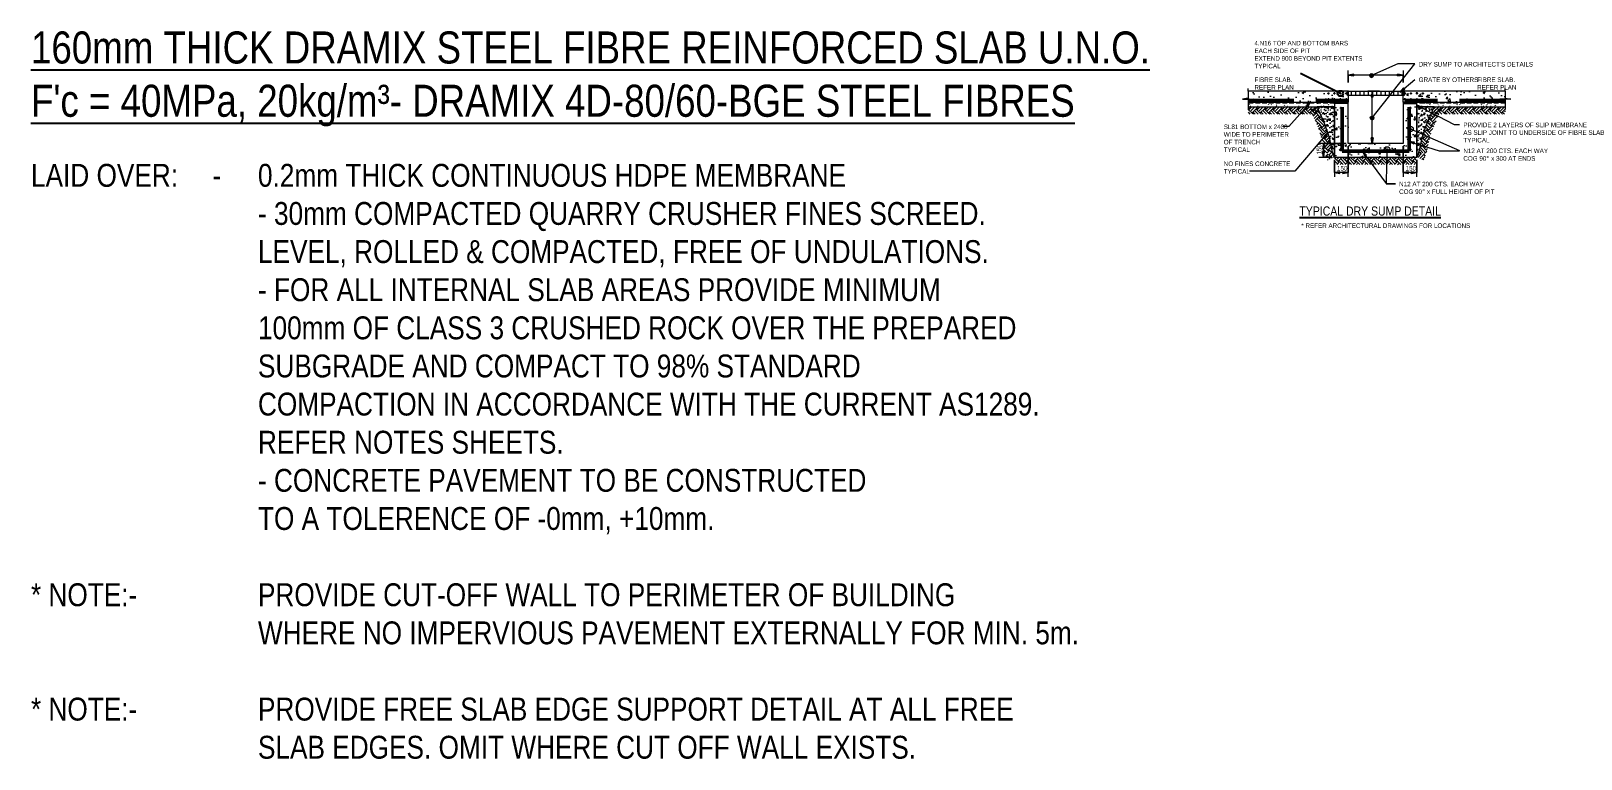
# Model space of a CAD drawing. Header units: millimetres. Extents: x 1606 to 178479, y -4237 to 231581.
# Drawn here: x 161540 to 178479, y -4089 to 3868 of the extents above.
import ezdxf

# ---------------------------------------------------------------- set-up
doc = ezdxf.new("R2010")
doc.units = ezdxf.units.MM
doc.linetypes.add('_SGE_Hidden', pattern=[740, 500, -240])
doc.linetypes.add('SGE_Hidden', pattern=[74, 50, -24])
for name, color, linetype, lineweight in [('A-DETL', 90, 'Continuous', 18), ('A-DETL-3', 90, 'Continuous', 13), ('A-DETL-4', 90, 'Continuous', 50), ('A-DETL-5', 90, '_SGE_Hidden', 18), ('A-DETL-6', 90, '_SGE_Hidden', 50), ('A-DETL-GENF', 92, 'Continuous', 18), ('A-DETL-GENF-1', 7, 'Continuous', 18), ('A-DETL-GENF-2', 250, 'Continuous', 20), ('A-DETL-GENF-3', 8, 'Continuous', 13), ('A-DETL-GENF-4', 55, 'Continuous', 18), ('A-DETL-GENF-5', 92, 'SGE_Hidden', 18), ('A-DETL-GENF-6', 92, 'Continuous', 20), ('A-DETL-THIN', 151, 'Continuous', 18), ('DraftingView-SUMPDETAILS_dwg-1', 250, 'Continuous', 20), ('G-ANNO-TEXT-1', 7, 'Continuous', 25), ('G-ANNO-TEXT-2', 10, 'Continuous', 25)]:
    doc.layers.add(name, color=color, linetype=linetype, lineweight=lineweight)
doc.styles.add('Arial Narrow', font='ARIALN.TTF', dxfattribs={"height": 350})
doc.styles.add('Arial Narrow_1', font='ARIALN.TTF', dxfattribs={"height": 250})
doc.styles.add('Arial Narrow_5', font='ARIALN.TTF', dxfattribs={"height": 50})
doc.styles.add('Arial Narrow_6', font='ARIALN.TTF', dxfattribs={"height": 100})
pattern_1 = [(50, (815264.85, 89378), (215.17849, -18.825367), [22.5, -247.5]), (355, (815264.85, 89378), (-41.625044, 225.65756), [18, -198]), (100.451, (815282.78, 89376.42), (173.55417, 206.83103), [19.122, -210.343]), (46.184, (815264.85, 89438), (320.17211, -49.65647), [33.75, -371.25]), (96.636, (815291.53, 89433.85), (280.3963, 292.23684), [28.683, -315.514]), (351.184, (815264.85, 89438), (280.39922, 292.23509), [27, -297]), (21, (815294.85, 89423), (179.07263, -120.78564), [22.5, -247.5]), (326, (815294.85, 89423), (72.99487, 217.54477), [18, -198]), (71.451, (815309.77, 89412.93), (252.06757, 96.75776), [19.122, -210.343]), (37.5, (815264.846, 89377.99), (3.647957, 99.868156), [0, -195.6, 0, -201, -198.75]), (37.5, (815264.846, 89377.99), (3.647957, 99.868156), [-396.6, 0, -198.75]), (7.5, (815264.85, 89377.99), (78.920861, 118.323514), [0, -114.6, 0, -191.1, -75.75]), (7.5, (815264.85, 89377.99), (78.920861, 118.323514), [-305.7, 0, -75.75]), (327.5, (815197.946, 89377.99), (160.146731, -6.766462), [0, -75, 0, -234, -310.5]), (327.5, (815197.946, 89377.99), (160.146731, -6.766462), [-309, 0, -310.5]), (317.5, (815167.95, 89377.99), (174.95585, 30.031495), [0, -97.5, 0, -155.4, -220.5]), (317.5, (815167.95, 89377.99), (174.95585, 30.031495), [-252.9, 0, -220.5])]
pattern_2 = [(142.5, (499489.964, 137177.348), (1.6003117, 48.9413607), [0, -38.608, 0, -43.18, -41.275]), (142.5, (499489.964, 137177.348), (1.6003117, 48.9413607), [-81.788, 0, -41.275]), (172.5, (499489.964, 137177.35), (-44.952104, 71.682682), [0, -20.828, 0, -34.798, -13.335]), (172.5, (499489.964, 137177.35), (-44.952104, 71.682682), [-55.626, 0, -13.335]), (212.5, (499521.206, 137177.35), (-79.098792, 0.1437647), [0, -12.7, 0, -45.72, -59.69]), (212.5, (499521.206, 137177.35), (-79.098792, 0.1437647), [-58.42, 0, -59.69]), (222.5, (499521.206, 137177.35), (-76.355215, 22.293055), [0, -6.35, 0, -29.972, -34.29]), (222.5, (499521.206, 137177.35), (-76.355215, 22.293055), [-36.322, 0, -34.29])]

msp = doc.modelspace()

# ---------------------------------------------------------------- texts
at = {"layer": 'G-ANNO-TEXT-1', "attachment_point": 1}
for s, insert, char_height, width, style in [('\\L160mm THICK DRAMIX STEEL FIBRE REINFORCED SLAB U.N.O.', (161539.9, 3862.8), 350, 14991.556, 'Arial Narrow'), ('4.N16 TOP AND BOTTOM BARS ', (174910.3, 3760.1), 50, 1059.831, 'Arial Narrow_5'), ('EACH SIDE OF PIT ', (174910.3, 3676.7), 50, 638.143, 'Arial Narrow_5'), ('EXTEND 900 BEYOND PIT EXTENTS ', (174910.3, 3593.4), 50, 1218.565, 'Arial Narrow_5'), ('TYPICAL', (174910.3, 3510.1), 50, 290.211, 'Arial Narrow_5'), ("DRY SUMP TO ARCHITECT'S DETAILS", (176705.4, 3529.4), 50, 1268.27, 'Arial Narrow_5'), ("\\LF'c = 40MPa, 20kg/m³- DRAMIX 4D-80/60-BGE STEEL FIBRES", (161539.9, 3280.7), 350, 13981.43, 'Arial Narrow'), ('FIBRE SLAB. ', (174910.3, 3360.3), 50, 440.928, 'Arial Narrow_5'), ('REFER PLAN', (174910.3, 3277), 50, 436.118, 'Arial Narrow_5'), ('GRATE BY OTHERS', (176705.4, 3360.3), 50, 662.194, 'Arial Narrow_5'), ('FIBRE SLAB. ', (177343.7, 3360.3), 50, 440.928, 'Arial Narrow_5'), ('REFER PLAN', (177343.7, 3277), 50, 436.118, 'Arial Narrow_5'), ('WIDE TO PERIMETER ', (174574.9, 2762.6), 50, 742.363, 'Arial Narrow_5'), ('SL81 BOTTOM x 2400 ', (174574.9, 2845.9), 50, 727.932, 'Arial Narrow_5'), ('AS SLIP JOINT TO UNDERSIDE OF FIBRE SLAB ', (177193.4, 2782.9), 50, 1585.738, 'Arial Narrow_5'), ('PROVIDE 2 LAYERS OF SLIP MEMBRANE ', (177193.4, 2866.3), 50, 1390.126, 'Arial Narrow_5'), ('TYPICAL', (174574.9, 2595.9), 50, 290.211, 'Arial Narrow_5'), ('OF TRENCH ', (174574.9, 2679.3), 50, 424.894, 'Arial Narrow_5'), ('TYPICAL', (177193.4, 2699.6), 50, 290.211, 'Arial Narrow_5'), ('N12 AT 200 CTS. EACH WAY ', (177193.4, 2583.7), 50, 957.215, 'Arial Narrow_5'), ('LAID OVER:', (161539.9, 2415.5), 250, 1948.101, 'Arial Narrow_1'), ('^I', (163147.2, 2415.5), 250, 456.962, 'Arial Narrow_1'), ('^I', (163696.3, 2415.5), 250, 392.827, 'Arial Narrow_1'), ('0.2mm THICK CONTINUOUS HDPE MEMBRANE', (164020.4, 2415.5), 250, 7784.386, 'Arial Narrow_1'), ('NO FINES CONCRETE ', (174574.9, 2442), 50, 756.793, 'Arial Narrow_5'), ('150', (175812.4, 2392.3), 50, 115.443, 'Arial Narrow_5'), ('150', (176562.4, 2392.3), 50, 115.443, 'Arial Narrow_5'), ('COG 90° x 300 AT ENDS', (177193.4, 2500.3), 50, 798.481, 'Arial Narrow_5'), ('- ', (163524.3, 2415.5), 250, 208.439, 'Arial Narrow_1'), ('TYPICAL', (174574.9, 2358.6), 50, 290.211, 'Arial Narrow_5'), ('N12 AT 200 CTS. EACH WAY ', (176491.6, 2220.3), 50, 957.215, 'Arial Narrow_5'), ('COG 90° x FULL HEIGHT OF PIT', (176491.6, 2136.9), 50, 1059.831, 'Arial Narrow_5'), ('^I^I^I^I^I', (161539.9, 1998.8), 250, 3006.328, 'Arial Narrow_1'), ('- 30mm COMPACTED QUARRY CRUSHER FINES SCREED.', (164020.4, 1998.8), 250, 9628.267, 'Arial Narrow_1'), ('\\LTYPICAL DRY SUMP DETAIL', (175402, 1950), 100, 1901.603, 'Arial Narrow_6'), ('* REFER ARCHITECTURAL DRAWINGS FOR LOCATIONS', (175422.3, 1765.1), 50, 1872.742, 'Arial Narrow_5'), ('^I', (161539.9, 1582), 250, 601.266, 'Arial Narrow_1'), ('^I^I^I', (162671, 1582), 250, 1635.443, 'Arial Narrow_1'), ('LEVEL, ROLLED & COMPACTED, FREE OF UNDULATIONS.', (164020.4, 1582), 250, 9692.402, 'Arial Narrow_1'), ('^I^I^I^I^I', (161539.9, 1165.3), 250, 3006.328, 'Arial Narrow_1'), ('- FOR ALL INTERNAL SLAB AREAS PROVIDE MINIMUM', (164020.4, 1165.3), 250, 9043.035, 'Arial Narrow_1'), ('^I', (161539.9, 748.6), 250, 601.266, 'Arial Narrow_1'), ('^I^I^I', (162671, 748.6), 250, 1635.443, 'Arial Narrow_1'), ('100mm OF CLASS 3 CRUSHED ROCK OVER THE PREPARED', (164020.4, 748.6), 250, 10045.144, 'Arial Narrow_1'), ('^I', (161539.9, 331.9), 250, 601.266, 'Arial Narrow_1'), ('^I^I^I', (162671, 331.9), 250, 1635.443, 'Arial Narrow_1'), ('SUBGRADE AND COMPACT TO 98% STANDARD', (164020.4, 331.9), 250, 8016.875, 'Arial Narrow_1'), ('^I', (161539.9, -84.8), 250, 601.266, 'Arial Narrow_1'), ('^I^I^I', (162671, -84.8), 250, 1635.443, 'Arial Narrow_1'), ('COMPACTION IN ACCORDANCE WITH THE CURRENT AS1289.', (164020.4, -84.8), 250, 10349.786, 'Arial Narrow_1'), ('^I', (161539.9, -501.6), 250, 601.266, 'Arial Narrow_1'), ('^I^I^I', (162671, -501.6), 250, 1635.443, 'Arial Narrow_1'), ('REFER NOTES SHEETS.', (164020.4, -501.6), 250, 4064.556, 'Arial Narrow_1'), ('^I^I^I^I^I', (161539.9, -918.3), 250, 3006.328, 'Arial Narrow_1'), ('- CONCRETE PAVEMENT TO BE CONSTRUCTED', (164020.4, -918.3), 250, 8072.993, 'Arial Narrow_1'), ('^I', (161539.9, -1335), 250, 601.266, 'Arial Narrow_1'), ('^I^I^I', (162671, -1335), 250, 1635.443, 'Arial Narrow_1'), ('TO A TOLERENCE OF -0mm, +10mm.', (164020.4, -1335), 250, 6052.741, 'Arial Narrow_1'), ('* NOTE:-', (161539.9, -2168.4), 250, 1410.97, 'Arial Narrow_1'), ('^I^I^I', (162704.1, -2168.4), 250, 1595.358, 'Arial Narrow_1'), ('PROVIDE CUT-OFF WALL TO PERIMETER OF BUILDING', (164020.4, -2168.4), 250, 9259.491, 'Arial Narrow_1'), ('^I^I^I^I^I', (161539.9, -2585.1), 250, 3006.328, 'Arial Narrow_1'), ('WHERE NO IMPERVIOUS PAVEMENT EXTERNALLY FOR MIN. 5m.', (164020.4, -2585.1), 250, 10886.916, 'Arial Narrow_1'), ('* NOTE:-', (161539.9, -3418.6), 250, 1410.97, 'Arial Narrow_1'), ('^I^I^I', (162704.1, -3418.6), 250, 1595.358, 'Arial Narrow_1'), ('PROVIDE FREE SLAB EDGE SUPPORT DETAIL AT ALL FREE', (164020.4, -3418.6), 250, 10037.128, 'Arial Narrow_1'), ('^I^I^I^I^I', (161539.9, -3835.3), 250, 3006.328, 'Arial Narrow_1'), ('SLAB EDGES. OMIT WHERE CUT OFF WALL EXISTS.', (164020.4, -3835.3), 250, 8746.411, 'Arial Narrow_1')]:
    msp.add_mtext(s, dxfattribs=dict(at, insert=insert, char_height=char_height, width=width, style=style))
at = {"layer": 'G-ANNO-TEXT-1', "insert": (175591.8, 2517.2), "char_height": 50, "width": 115.443, "attachment_point": 1, "rotation": 90, "style": 'Arial Narrow_5'}
msp.add_mtext('150', dxfattribs=at)

# ---------------------------------------------------------------- blocks, each defined once
blk = doc.blocks.new('DraftingView-SUMPDETAILS_dwg_Bars layout by spacing - Bars layout by spacing-sh-1875491-SUMP DETAILS-2372652-S205-7_DRY SUMP DETAIL')
at = {"layer": 'A-DETL-GENF-2'}
for points in [[(780, 0), (780, -2), (781, -3), (782, -4), (783, -5), (784, -6), (786, -6), (788, -6), (789, -5), (790, -4), (791, -3), (792, -2), (792, 0), (792, 2), (791, 3), (790, 4), (789, 5), (788, 6), (786, 6), (784, 6), (783, 5), (781, 4), (781, 3), (780, 2)], [(1006, 0), (1006, -2), (1007, -3), (1008, -4), (1009, -5), (1011, -6), (1012, -6), (1014, -6), (1015, -5), (1016, -4), (1017, -3), (1018, -2), (1018, 0), (1018, 2), (1017, 3), (1016, 4), (1015, 5), (1014, 6), (1012, 6), (1011, 6), (1009, 5), (1007, 4), (1007, 3), (1006, 2)]]:
    blk.add_hatch(color=256, dxfattribs=at).paths.add_polyline_path(points)
for centre, start, end in [((786, 0), 0, 180), ((786, 0), 180, 360), ((1012, 0), 0, 180), ((1012, 0), 180, 360)]:
    blk.add_arc(centre, 6, start, end, dxfattribs=at)
blk = doc.blocks.new('DraftingView-SUMPDETAILS_dwg_Bars layout by spacing - Bars layout by spacing-sh-1875500-SUMP DETAILS-2372653-S205-7_DRY SUMP DETAIL')
at = {"layer": 'A-DETL-GENF-2'}
for points in [[(560, -6), (562, -6), (563, -5), (564, -4), (565, -3), (566, -2), (566, 0), (566, 2), (565, 3), (564, 4), (563, 5), (562, 6), (560, 6), (558, 6), (557, 5), (556, 4), (555, 3), (554, 2), (554, 0), (554, -2), (555, -3), (556, -5), (557, -5), (558, -6)], [(813, -6), (815, -6), (816, -5), (817, -4), (818, -3), (819, -2), (819, 0), (819, 2), (818, 3), (817, 4), (816, 5), (815, 6), (813, 6), (812, 6), (810, 5), (809, 4), (808, 3), (807, 2), (807, 0), (807, -2), (808, -3), (809, -4), (810, -5), (812, -6)], [(1066, -6), (1068, -6), (1069, -5), (1070, -4), (1071, -3), (1072, -2), (1072, 0), (1072, 2), (1071, 3), (1070, 4), (1069, 5), (1067, 6), (1066, 6), (1065, 6), (1063, 5), (1062, 4), (1061, 3), (1060, 2), (1060, 0), (1060, -2), (1061, -3), (1062, -4), (1063, -5), (1065, -6)]]:
    blk.add_hatch(color=256, dxfattribs=at).paths.add_polyline_path(points)
for centre, start, end in [((560, 0), 0, 180), ((560, 0), 180, 360), ((813, 0), 0, 180), ((813, 0), 180, 360), ((1066, 0), 0, 180), ((1066, 0), 180, 360)]:
    blk.add_arc(centre, 6, start, end, dxfattribs=at)
blk = doc.blocks.new('DraftingView-SUMPDETAILS_dwg_Bars layout by spacing - Bars layout by spacing-sh-1875509-SUMP DETAILS-2372654-S205-7_DRY SUMP DETAIL')
at = {"layer": 'A-DETL-GENF-2'}
for points in [[(554, 0), (554, -2), (555, -3), (556, -4), (557, -5), (558, -6), (560, -6), (562, -6), (563, -5), (564, -4), (565, -3), (566, -2), (566, 0), (566, 2), (565, 3), (564, 4), (563, 5), (562, 6), (560, 6), (558, 6), (557, 5), (556, 4), (555, 3), (554, 2)], [(780, 0), (780, -2), (781, -3), (782, -4), (783, -5), (784, -6), (786, -6), (788, -6), (789, -5), (790, -4), (791, -3), (792, -2), (792, 0), (792, 2), (791, 3), (790, 4), (789, 5), (788, 6), (786, 6), (784, 6), (783, 5), (782, 4), (781, 3), (780, 2)], [(1006, 0), (1006, -2), (1007, -3), (1008, -4), (1009, -5), (1011, -6), (1012, -6), (1014, -6), (1015, -5), (1017, -4), (1017, -3), (1018, -2), (1018, 0), (1018, 2), (1017, 3), (1016, 4), (1015, 5), (1014, 6), (1012, 6), (1011, 6), (1009, 5), (1008, 4), (1007, 3), (1006, 2)]]:
    blk.add_hatch(color=256, dxfattribs=at).paths.add_polyline_path(points)
for centre, start, end in [((560, 0), 0, 180), ((560, 0), 180, 360), ((786, 0), 0, 180), ((786, 0), 180, 360), ((1012, 0), 0, 180), ((1012, 0), 180, 360)]:
    blk.add_arc(centre, 6, start, end, dxfattribs=at)
blk = doc.blocks.new('DraftingView-SUMPDETAILS_dwg_Bars layout by number-sh - Bars layout by number-sh-1875525-SUMP DETAILS-2372655-S205-7_DRY SUMP DETAIL')
at = {"layer": 'A-DETL-GENF-2'}
for points in [[(560, 6), (558, 6), (557, 5), (556, 4), (555, 3), (554, 2), (554, 0), (554, -2), (555, -3), (556, -4), (557, -5), (558, -6), (560, -6), (562, -6), (563, -5), (564, -4), (565, -3), (566, -2), (566, 0), (566, 2), (565, 3), (564, 4), (563, 5), (562, 6)], [(625, 6), (623, 5), (622, 5), (621, 4), (620, 3), (619, 2), (619, 0), (619, -2), (620, -3), (621, -4), (623, -6), (625, -6), (627, -6), (628, -5), (629, -4), (630, -3), (631, -2), (631, 0), (631, 2), (630, 3), (629, 4), (628, 5), (627, 6)], [(690, 6), (688, 6), (687, 5), (686, 4), (685, 3), (684, 2), (684, 0), (684, -2), (685, -3), (686, -4), (687, -5), (688, -6), (690, -6), (692, -6), (693, -5), (694, -4), (695, -3), (696, -2), (696, 0), (696, 2), (695, 3), (694, 4), (693, 5), (692, 6)], [(755, 6), (753, 6), (752, 5), (750, 4), (750, 3), (749, 2), (749, 0), (749, -2), (750, -3), (751, -4), (752, -5), (753, -6), (755, -6), (757, -6), (758, -5), (759, -4), (760, -3), (761, -2), (761, 0), (761, 2), (760, 3), (759, 4), (758, 5), (757, 6)]]:
    blk.add_hatch(color=256, dxfattribs=at).paths.add_polyline_path(points)
for centre, start, end in [((560, 0), 0, 180), ((560, 0), 180, 360), ((625, 0), 122.0933, 180), ((625, 0), 180, 360), ((625, 0), 0, 118.3751), ((690, 0), 0, 180), ((690, 0), 301.7716, 360), ((755, 0), 0, 180), ((755, 0), 180, 360), ((690, 0), 180, 298.6727)]:
    blk.add_arc(centre, 6, start, end, dxfattribs=at)
blk = doc.blocks.new('DraftingView-SUMPDETAILS_dwg_Bars layout by number-sh - Bars layout by number-sh-1875542-SUMP DETAILS-2372656-S205-7_DRY SUMP DETAIL')
at = {"layer": 'A-DETL-GENF-2'}
for points in [[(560, 6), (558, 6), (557, 5), (556, 4), (555, 3), (554, 2), (554, 0), (554, -2), (555, -3), (556, -4), (557, -5), (559, -6), (560, -6), (562, -6), (563, -5), (564, -4), (566, -2), (566, 0), (566, 2), (565, 3), (564, 4), (563, 5), (562, 6)], [(625, 6), (623, 5), (622, 5), (621, 4), (620, 3), (619, 2), (619, 0), (619, -2), (620, -3), (621, -4), (623, -6), (625, -6), (627, -6), (628, -5), (629, -4), (631, -2), (631, 0), (631, 2), (630, 3), (629, 4), (628, 5), (627, 6)], [(690, 6), (688, 6), (687, 5), (686, 4), (685, 3), (684, 2), (684, 0), (684, -2), (685, -3), (686, -4), (687, -5), (689, -6), (690, -6), (692, -6), (693, -5), (694, -4), (696, -2), (696, 0), (696, 2), (695, 3), (694, 4), (693, 5), (692, 6)], [(755, 6), (753, 6), (752, 5), (750, 4), (750, 3), (749, 2), (749, 0), (749, -2), (750, -3), (751, -4), (752, -5), (754, -6), (755, -6), (757, -6), (758, -5), (759, -4), (761, -2), (761, 0), (761, 2), (760, 3), (759, 4), (758, 5), (757, 6)]]:
    blk.add_hatch(color=256, dxfattribs=at).paths.add_polyline_path(points)
for centre, start, end in [((560, 0), 0, 180), ((560, 0), 180, 360), ((625, 0), 122.0933, 180), ((625, 0), 180, 360), ((625, 0), 0, 118.3751), ((690, 0), 0, 180), ((690, 0), 301.7716, 360), ((755, 0), 0, 180), ((755, 0), 180, 360), ((690, 0), 180, 298.6727)]:
    blk.add_arc(centre, 6, start, end, dxfattribs=at)
blk = doc.blocks.new('DraftingView-SUMPDETAILS_dwg_Bars layout by number-sh - Bars layout by number-sh-1875542-SUMP DETAILS-V39-S205-7_DRY SUMP DETAIL')
at = {"layer": 'A-DETL-GENF-2'}
for points in [[(560, -6), (562, -6), (563, -5), (564, -4), (566, -2), (566, 0), (566, 2), (565, 3), (564, 4), (563, 5), (561, 6), (560, 6), (558, 6), (557, 5), (556, 4), (555, 3), (554, 2), (554, 0), (554, -2), (555, -3), (556, -4), (557, -5), (559, -6)], [(625, -6), (627, -6), (628, -5), (629, -4), (630, -3), (631, -2), (631, 0), (631, 2), (630, 3), (629, 4), (628, 5), (627, 6), (625, 6), (623, 6), (622, 5), (621, 4), (620, 3), (619, 2), (619, 0), (619, -2), (620, -3), (621, -4), (623, -6)], [(690, -6), (692, -6), (693, -5), (694, -4), (696, -2), (696, 0), (696, 2), (695, 3), (694, 4), (693, 5), (692, 6), (690, 6), (688, 6), (687, 5), (686, 4), (685, 3), (684, 2), (684, 0), (684, -2), (685, -3), (686, -5), (687, -5), (688, -6)], [(755, -6), (757, -6), (758, -5), (759, -4), (761, -2), (761, 0), (761, 2), (760, 3), (759, 4), (758, 5), (757, 6), (755, 6), (753, 6), (752, 5), (751, 4), (750, 3), (749, 2), (749, 0), (749, -2), (750, -3), (751, -4), (752, -5), (753, -6)]]:
    blk.add_hatch(color=256, dxfattribs=at).paths.add_polyline_path(points)
for centre, start, end in [((560, 0), 0, 180), ((560, 0), 180, 360), ((625, 0), 0, 180), ((625, 0), 180, 360), ((690, 0), 0, 180), ((690, 0), 180, 360), ((755, 0), 0, 180), ((755, 0), 180, 360)]:
    blk.add_arc(centre, 6, start, end, dxfattribs=at)
blk = doc.blocks.new('DraftingView-SUMPDETAILS_dwg_Bars layout by number-sh - Bars layout by number-sh-1875525-SUMP DETAILS-V40-S205-7_DRY SUMP DETAIL')
at = {"layer": 'A-DETL-GENF-2'}
for points in [[(560, -6), (562, -6), (563, -5), (564, -4), (565, -3), (566, -2), (566, 0), (566, 2), (565, 3), (564, 4), (563, 5), (561, 6), (560, 6), (558, 6), (557, 5), (556, 4), (555, 3), (554, 2), (554, 0), (554, -2), (555, -3), (556, -4), (557, -5), (558, -6)], [(625, -6), (627, -6), (628, -5), (629, -4), (630, -3), (631, -2), (631, 0), (631, 2), (630, 3), (629, 5), (628, 5), (627, 6), (625, 6), (623, 6), (622, 5), (621, 4), (620, 3), (619, 2), (619, 0), (619, -2), (620, -3), (621, -4), (623, -6)], [(690, -6), (692, -6), (693, -5), (694, -4), (695, -3), (696, -2), (696, 0), (696, 2), (695, 3), (694, 4), (693, 5), (691, 6), (690, 6), (688, 6), (687, 5), (686, 4), (685, 3), (684, 2), (684, 0), (684, -2), (685, -3), (686, -5), (687, -5), (688, -6)], [(755, -6), (757, -6), (758, -5), (759, -4), (760, -3), (761, -2), (761, 0), (761, 2), (760, 3), (759, 4), (758, 5), (756, 6), (755, 6), (753, 6), (752, 5), (751, 4), (750, 3), (749, 2), (749, 0), (749, -2), (750, -3), (751, -4), (752, -5), (753, -6)]]:
    blk.add_hatch(color=256, dxfattribs=at).paths.add_polyline_path(points)
for centre, start, end in [((560, 0), 0, 180), ((560, 0), 180, 360), ((625, 0), 0, 180), ((625, 0), 180, 360), ((690, 0), 0, 180), ((690, 0), 180, 360), ((755, 0), 0, 180), ((755, 0), 180, 360)]:
    blk.add_arc(centre, 6, start, end, dxfattribs=at)
blk = doc.blocks.new('SGE Subbase Levelling1 - SGE Subbase Levelling-2488712-S205-7_DRY SUMP DETAIL')
at = {"layer": 'A-DETL-GENF'}
h = blk.add_hatch(dxfattribs=at)
h.set_pattern_fill('FP_8', color=256, style=0, pattern_type=2)
h.set_pattern_definition([(0, (-1391.93, -3089.667), (162.56, 40.64), [6.706, -115.214, 6.706, -115.214, -650.24]), (0, (-1391.93, -3089.667), (162.56, 40.64), [-243.84, 6.706, -237.134, 6.706, -115.214, -284.48]), (0, (-1391.93, -3089.667), (162.56, 40.64), [-609.6, 6.706, -74.574, 6.706, -196.494]), (120, (-1330.97, -3069.347), (-116.47527, 120.4611), [6.706, -115.214, 6.706, -765.454]), (120, (-1330.97, -3069.347), (-116.47527, 120.4611), [-128.626, -115.214, 6.706, -237.134, -406.4]), (120, (-1330.97, -3069.347), (-116.47527, 120.4611), [-487.68, 6.706, -115.214, 6.706, -277.774]), (120, (-1330.97, -3069.347), (-116.47527, 120.4611), [-616.306, -74.574, 6.706, -196.494]), (240, (-1310.65, -2988.067), (-46.08473, -161.1011), [6.706, -115.214, 6.706, -765.454]), (240, (-1310.65, -2988.067), (-46.08473, -161.1011), [-128.626, -115.214, 6.706, -237.134, -406.4]), (240, (-1310.65, -2988.067), (-46.08473, -161.1011), [-487.68, 6.706, -115.214, 6.706, -277.774]), (240, (-1310.65, -2988.067), (-46.08473, -161.1011), [-616.306, -74.574, 6.706, -196.494])])
h.paths.add_polyline_path([(762, -50), (1025, -50), (1025, -10), (81, -10), (81, -50)])
at = {"layer": 'A-DETL-GENF-5'}
blk.add_line((1025, -10), (81, -10), dxfattribs=at)
at = {"layer": 'A-DETL-GENF-6'}
for p, q in [((81, -50), (836, -50)), ((836, -50), (1025, -50))]:
    blk.add_line(p, q, dxfattribs=at)
blk = doc.blocks.new('SGE Subbase Levelling1 - SGE Subbase Levelling-V41-S205-7_DRY SUMP DETAIL')
at = {"layer": 'A-DETL-GENF'}
h = blk.add_hatch(dxfattribs=at)
h.set_pattern_fill('FP_9', color=256, style=0, pattern_type=2)
h.set_pattern_definition([(0, (-3316.536, -3089.667), (162.56, 40.64), [6.706, -115.214, 6.706, -115.214, -650.24]), (0, (-3316.536, -3089.667), (162.56, 40.64), [-243.84, 6.706, -237.134, 6.706, -115.214, -284.48]), (0, (-3316.536, -3089.667), (162.56, 40.64), [-609.6, 6.706, -74.574, 6.706, -196.494]), (120, (-3255.576, -3069.347), (-116.47527, 120.4611), [6.706, -115.214, 6.706, -765.454]), (120, (-3255.576, -3069.347), (-116.47527, 120.4611), [-128.626, -115.214, 6.706, -237.134, -406.4]), (120, (-3255.576, -3069.347), (-116.47527, 120.4611), [-487.68, 6.706, -115.214, 6.706, -277.774]), (120, (-3255.576, -3069.347), (-116.47527, 120.4611), [-616.306, -74.574, 6.706, -196.494]), (240, (-3235.256, -2988.067), (-46.08473, -161.1011), [6.706, -115.214, 6.706, -765.454]), (240, (-3235.256, -2988.067), (-46.08473, -161.1011), [-128.626, -115.214, 6.706, -237.134, -406.4]), (240, (-3235.256, -2988.067), (-46.08473, -161.1011), [-487.68, 6.706, -115.214, 6.706, -277.774]), (240, (-3235.256, -2988.067), (-46.08473, -161.1011), [-616.306, -74.574, 6.706, -196.494])])
h.paths.add_polyline_path([(967, -50), (967, -10), (0, -10), (0, -50), (598, -50)])
at = {"layer": 'A-DETL-GENF-5'}
blk.add_line((967, -10), (0, -10), dxfattribs=at)
at = {"layer": 'A-DETL-GENF-6'}
for p, q in [((0, -50), (189, -50)), ((189, -50), (967, -50))]:
    blk.add_line(p, q, dxfattribs=at)
blk = doc.blocks.new('Break Line - Break Line-2487992-S205-7_DRY SUMP DETAIL')
at = {"layer": 'A-DETL-GENF'}
for p, q in [((0, 0), (-30, 0)), ((0, 0), (75, 0)), ((75, 0), (85, -60)), ((85, -60), (85, 60)), ((85, 60), (95, 0)), ((95, 0), (170, 0)), ((170, 0), (200, 0))]:
    blk.add_line(p, q, dxfattribs=at)
blk = doc.blocks.new('Break Line - Break Line-2487553-S205-7_DRY SUMP DETAIL')
at = {"layer": 'A-DETL-GENF'}
for p, q in [((0, 0), (-30, 0)), ((0, 0), (75, 0)), ((75, 0), (85, 60)), ((85, 60), (85, -60)), ((85, -60), (95, 0)), ((95, 0), (170, 0)), ((170, 0), (200, 0))]:
    blk.add_line(p, q, dxfattribs=at)
blk = doc.blocks.new('SGE Earth Fill - SGE Earth Fill-1734299-S205-7_DRY SUMP DETAIL')
at = {"layer": 'A-DETL-GENF'}
h = blk.add_hatch(dxfattribs=at)
h.set_pattern_fill('FP_10', color=256, style=0, pattern_type=2)
h.set_pattern_definition([(315, (-1472.936, -3039.67), (89.8026, 0), [63.5, -63.5]), (315, (-1456.096, -3022.83), (89.8026, 0), [63.5, -63.5]), (315, (-1439.255, -3005.99), (89.8026, 0), [63.5, -63.5]), (45, (-1428.03, -3005.99), (0, 89.8026), [63.5, -63.5]), (45, (-1411.19, -3022.83), (0, 89.8026), [63.5, -63.5]), (45, (-1394.35, -3039.67), (0, 89.8026), [63.5, -63.5])])
h.paths.add_polyline_path([(755, -80), (755, 0), (0, 0), (0, -80), (702, -80)])
blk = doc.blocks.new('SGE Earth Fill - SGE Earth Fill-1734300-S205-7_DRY SUMP DETAIL')
at = {"layer": 'A-DETL-GENF'}
h = blk.add_hatch(dxfattribs=at)
h.set_pattern_fill('FP_11', color=256, style=0, pattern_type=2)
h.set_pattern_definition([(315, (-3505.54, -3039.67), (89.80256, 0), [63.5, -63.5]), (315, (-3488.7, -3022.83), (89.80256, 0), [63.5, -63.5]), (315, (-3471.86, -3005.99), (89.80256, 0), [63.5, -63.5]), (45, (-3460.636, -3005.99), (0, 89.8026), [63.5, -63.5]), (45, (-3443.796, -3022.83), (0, 89.8026), [63.5, -63.5]), (45, (-3426.956, -3039.67), (0, 89.8026), [63.5, -63.5])])
h.paths.add_polyline_path([(778, -80), (778, 0), (0, 0), (0, -80), (409, -80)])
blk = doc.blocks.new('SGE Earth Fill - SGE Earth Fill-1733623-S205-7_DRY SUMP DETAIL')
at = {"layer": 'A-DETL-GENF'}
h = blk.add_hatch(dxfattribs=at)
h.set_pattern_fill('FP_12', color=256, style=0, pattern_type=2)
h.set_pattern_definition([(315, (-2416.536, -2489.67), (89.8026, 0), [63.5, -63.5]), (315, (-2399.696, -2472.83), (89.8026, 0), [63.5, -63.5]), (315, (-2382.856, -2455.99), (89.8026, 0), [63.5, -63.5]), (45, (-2371.63, -2455.99), (0, 89.8026), [63.5, -63.5]), (45, (-2354.79, -2472.83), (0, 89.8026), [63.5, -63.5]), (45, (-2337.95, -2489.67), (0, 89.8026), [63.5, -63.5])])
h.paths.add_polyline_path([(680, -80), (900, -80), (900, 0), (0, 0), (0, -80), (271, -80)])
blk = doc.blocks.new('SGE Earth Fill - SGE Earth Fill-1734301-S205-7_DRY SUMP DETAIL')
at = {"layer": 'A-DETL-GENF'}
h = blk.add_hatch(dxfattribs=at)
h.set_pattern_fill('FP_13', color=256, style=0, pattern_type=2)
h.set_pattern_definition([(250, (-3658.034, 1953.62), (37.9522, -81.3888), [63.5, -63.5]), (250, (-3635.654, 1945.48), (37.9522, -81.3888), [63.5, -63.5]), (250, (-3613.275, 1937.33), (37.9522, -81.3888), [63.5, -63.5]), (340, (-3608.53, 1927.16), (81.3888, 37.9522), [63.5, -63.5]), (340, (-3616.676, 1904.78), (81.3888, 37.9522), [63.5, -63.5]), (340, (-3624.82, 1882.4), (81.3888, 37.9522), [63.5, -63.5])])
h.paths.add_polyline_path([(0, -80), (60, -80), (60, 0), (0, 0), (0, -50)])
blk = doc.blocks.new('SGE Earth Fill - SGE Earth Fill-1734302-S205-7_DRY SUMP DETAIL')
at = {"layer": 'A-DETL-GENF'}
h = blk.add_hatch(dxfattribs=at)
h.set_pattern_fill('FP_14', color=256, style=0, pattern_type=2)
h.set_pattern_definition([(237, (-3183.27, 2739.93), (18.671, -87.8402), [63.5, -63.5]), (237, (-3163.3, 2726.96), (18.671, -87.8402), [63.5, -63.5]), (237, (-3143.324, 2713.986), (18.671, -87.8402), [63.5, -63.5]), (327, (-3140.99, 2703.004), (87.8402, 18.671), [63.5, -63.5]), (327, (-3153.96, 2683.03), (87.8402, 18.671), [63.5, -63.5]), (327, (-3166.93, 2663.06), (87.8402, 18.671), [63.5, -63.5])])
h.paths.add_polyline_path([(0, -80), (190, -80), (190, 0), (0, 0), (0, -40)])
blk = doc.blocks.new('SGE Earth Fill - SGE Earth Fill-1734303-S205-7_DRY SUMP DETAIL')
at = {"layer": 'A-DETL-GENF'}
h = blk.add_hatch(dxfattribs=at)
h.set_pattern_fill('FP_15', color=256, style=0, pattern_type=2)
h.set_pattern_definition([(245.18, (-3728.8, 2232.08), (30.9792, -84.2899), [63.5, -63.5]), (245.18, (-3707.19, 2222.086), (30.9792, -84.2899), [63.5, -63.5]), (245.18, (-3685.57, 2212.09), (30.9792, -84.2899), [63.5, -63.5]), (335.18, (-3681.7, 2201.55), (84.2899, 30.9792), [63.5, -63.5]), (335.18, (-3691.695, 2179.935), (84.2899, 30.9792), [63.5, -63.5]), (335.18, (-3701.69, 2158.32), (84.2899, 30.9792), [63.5, -63.5])])
h.paths.add_polyline_path([(0, -80), (161, -80), (161, 0), (0, 0)])
blk = doc.blocks.new('SGE Earth Fill - SGE Earth Fill-1733619-S205-7_DRY SUMP DETAIL')
at = {"layer": 'A-DETL-GENF'}
h = blk.add_hatch(dxfattribs=at)
h.set_pattern_fill('FP_16', color=256, style=0, pattern_type=2)
h.set_pattern_definition([(248.7, (-4019.71, 1989.07), (36.0959, -82.22885), [63.5, -63.5]), (248.7, (-3997.52, 1980.42), (36.0959, -82.22885), [63.5, -63.5]), (248.7, (-3975.33, 1971.77), (36.0959, -82.22885), [63.5, -63.5]), (338.7, (-3970.82, 1961.49), (82.22885, 36.0959), [63.5, -63.5]), (338.7, (-3979.47, 1939.3), (82.22885, 36.0959), [63.5, -63.5]), (338.7, (-3988.12, 1917.11), (82.22885, 36.0959), [63.5, -63.5])])
h.paths.add_polyline_path([(0, -80), (170, -80), (170, 0), (0, 0), (0, -75)])
blk = doc.blocks.new('SGE Earth Fill - SGE Earth Fill-1734304-S205-7_DRY SUMP DETAIL')
at = {"layer": 'A-DETL-GENF'}
h = blk.add_hatch(dxfattribs=at)
h.set_pattern_fill('FP_17', color=256, style=0, pattern_type=2)
h.set_pattern_definition([(21.611, (1905.65, -3251.15), (35.6491, 82.4236), [63.5, -63.5]), (21.611, (1896.88, -3229.006), (35.6491, 82.4236), [63.5, -63.5]), (21.611, (1888.106, -3206.865), (35.6491, 82.4236), [63.5, -63.5]), (111.611, (1892.56, -3196.56), (-82.4236, 35.6491), [63.5, -63.5]), (111.611, (1914.704, -3187.79), (-82.4236, 35.6491), [63.5, -63.5]), (111.611, (1936.846, -3179.02), (-82.4236, 35.6491), [63.5, -63.5])])
h.paths.add_polyline_path([(173, -80), (173, 0), (0, 0), (0, -80), (170, -80)])
blk = doc.blocks.new('SGE Earth Fill - SGE Earth Fill-V42-S205-7_DRY SUMP DETAIL')
at = {"layer": 'A-DETL-GENF'}
h = blk.add_hatch(dxfattribs=at)
h.set_pattern_fill('FP_18', color=256, style=0, pattern_type=2)
h.set_pattern_definition([(24.82, (1912.27, -3149.05), (30.9792, 84.2899), [63.5, -63.5]), (24.82, (1902.27, -3127.436), (30.9792, 84.2899), [63.5, -63.5]), (24.82, (1892.275, -3105.82), (30.9792, 84.2899), [63.5, -63.5]), (114.82, (1896.15, -3095.28), (-84.2899, 30.9792), [63.5, -63.5]), (114.82, (1917.764, -3085.285), (-84.2899, 30.9792), [63.5, -63.5]), (114.82, (1939.38, -3075.29), (-84.2899, 30.9792), [63.5, -63.5])])
h.paths.add_polyline_path([(161, -80), (161, 0), (0, 0), (0, -80), (155, -80)])
blk = doc.blocks.new('SGE Earth Fill - SGE Earth Fill-V43-S205-7_DRY SUMP DETAIL')
at = {"layer": 'A-DETL-GENF'}
h = blk.add_hatch(dxfattribs=at)
h.set_pattern_fill('FP_19', color=256, style=0, pattern_type=2)
h.set_pattern_definition([(33, (2181.3, -2867.86), (18.671, 87.8402), [63.5, -63.5]), (33, (2168.33, -2847.89), (18.671, 87.8402), [63.5, -63.5]), (33, (2155.36, -2827.916), (18.671, 87.8402), [63.5, -63.5]), (123, (2157.69, -2816.934), (-87.8402, 18.671), [63.5, -63.5]), (123, (2177.664, -2803.96), (-87.8402, 18.671), [63.5, -63.5]), (123, (2197.64, -2790.99), (-87.8402, 18.671), [63.5, -63.5])])
h.paths.add_polyline_path([(190, -80), (190, 0), (0, 0), (0, -80), (25, -80)])
blk = doc.blocks.new('SGE Earth Fill - SGE Earth Fill-V44-S205-7_DRY SUMP DETAIL')
at = {"layer": 'A-DETL-GENF'}
h = blk.add_hatch(dxfattribs=at)
h.set_pattern_fill('FP_20', color=256, style=0, pattern_type=2)
h.set_pattern_definition([(20, (1295.13, -3242.304), (37.9522, 81.3888), [63.5, -63.5]), (20, (1286.99, -3219.925), (37.9522, 81.3888), [63.5, -63.5]), (20, (1278.84, -3197.546), (37.9522, 81.3888), [63.5, -63.5]), (110, (1283.59, -3187.37), (-81.3888, 37.9522), [63.5, -63.5]), (110, (1305.966, -3179.225), (-81.3888, 37.9522), [63.5, -63.5]), (110, (1328.345, -3171.08), (-81.3888, 37.9522), [63.5, -63.5])])
h.paths.add_polyline_path([(60, -80), (60, 0), (0, 0), (0, -80), (46, -80)])

# ---------------------------------------------------------------- hatches: boundary and pattern name
at = {"layer": 'A-DETL-GENF-1'}
for points in [[(175994.9, 3377.1), (175994.9, 3396.1), (175934.9, 3386.6)], [(176189.7, 3360.4), (176194.9, 3361.1), (176199.7, 3363.1), (176203.9, 3366.3), (176207, 3370.4), (176209, 3375.2), (176209.7, 3380.4), (176209, 3385.6), (176207, 3390.4), (176203.9, 3394.6), (176199.7, 3397.7), (176194.9, 3399.7), (176189.7, 3400.4), (176184.5, 3399.7), (176179.7, 3397.7), (176175.6, 3394.6), (176172.4, 3390.4), (176170.4, 3385.6), (176169.7, 3380.4), (176170.4, 3375.2), (176172.4, 3370.4), (176175.6, 3366.3), (176179.7, 3363.1), (176184.5, 3361.1)], [(176474.9, 3377.1), (176534.9, 3386.6), (176474.9, 3396.1)], [(176500.2, 3200.2), (176552.2, 3231.5), (176540, 3246.1), (176509.5, 3211)], [(175495.9, 3046.9), (175528.4, 3098.2), (175481.6, 3059.5)], [(176187.6, 3149.7), (176206.6, 3149.7), (176197.1, 3209.7)], [(176731.9, 3021.5), (176740.7, 3038.4), (176683.1, 3057.7), (176707.4, 3039.7)], [(176196.5, 2897.3), (176201.7, 2898), (176206.5, 2900), (176210.6, 2903.2), (176213.8, 2907.3), (176215.8, 2912.2), (176216.5, 2917.3), (176215.8, 2922.5), (176213.8, 2927.3), (176210.6, 2931.5), (176206.5, 2934.7), (176201.7, 2936.7), (176196.5, 2937.3), (176191.3, 2936.7), (176186.5, 2934.7), (176182.4, 2931.5), (176179.2, 2927.3), (176177.2, 2922.5), (176176.5, 2917.3), (176177.2, 2912.2), (176179.2, 2907.3), (176182.4, 2903.2), (176186.5, 2900), (176191.3, 2898)], [(175685.7, 2711.2), (175717.6, 2762.9), (175671.3, 2723.6), (175680.7, 2715.4)], [(175670.2, 2579.7), (175672.8, 2579.7), (175663.3, 2639.7), (175653.8, 2579.7)], [(175663.3, 2489.7), (175672.8, 2549.7), (175653.8, 2549.7), (175657.4, 2527.4)], [(176118.7, 2497.9), (176134, 2509.2), (176090.7, 2551.9), (176099, 2536)], [(176197.1, 2639.7), (176206.6, 2699.7), (176187.6, 2699.7)], [(176653.6, 2634.8), (176659.4, 2652.9), (176599.3, 2662)], [(175844.9, 2311.2), (175844.9, 2330.2), (175784.9, 2320.7)], [(175874.9, 2311.2), (175934.9, 2320.7), (175874.9, 2330.2)], [(176594.9, 2311.2), (176594.9, 2330.2), (176534.9, 2320.7)], [(176624.9, 2311.2), (176684.9, 2320.7), (176624.9, 2330.2)]]:
    msp.add_hatch(color=256, dxfattribs=at).paths.add_polyline_path(points)
at = {"layer": 'A-DETL-GENF-3'}
h = msp.add_hatch(dxfattribs=at)
h.set_pattern_fill('FP_6', color=256, style=0, pattern_type=2)
h.set_pattern_definition(pattern_1)
h.paths.add_polyline_path([(174841.3, 3089.7), (175518.1, 3089.7), (175528.4, 3098.2), (175523, 3089.7), (175936.6, 3089.7), (175936.6, 3209.7), (174841.3, 3209.7), (174841.3, 3134.7), (174781.3, 3124.7), (174901.3, 3124.7), (174841.3, 3114.7), (174841.3, 3091.8)])
h.paths.add_polyline_path([(175719.2, 3114.8), (175717.7, 3115), (175716.2, 3115.6), (175715, 3116.5), (175714, 3117.8), (175713.4, 3119.2), (175713.2, 3120.8), (175713.4, 3122.3), (175714, 3123.8), (175715, 3125), (175716.2, 3126), (175717.8, 3126.6), (175719.2, 3126.8), (175720.8, 3126.6), (175722.2, 3126), (175723.7, 3124.6), (175725, 3122.3), (175725.2, 3120.8), (175725, 3119.2), (175724.4, 3117.8), (175723.5, 3116.5), (175722.2, 3115.6), (175720.8, 3115)])
h.paths.add_polyline_path([(175849.2, 3114.8), (175847.7, 3115), (175846.2, 3115.6), (175845, 3116.5), (175844, 3117.8), (175843.4, 3119.2), (175843.2, 3120.8), (175843.4, 3122.3), (175844, 3123.8), (175845, 3125), (175846.2, 3126), (175847.7, 3126.6), (175849.2, 3126.8), (175851.6, 3126.2), (175852.2, 3126), (175853.5, 3125), (175855, 3122.3), (175855.2, 3120.8), (175855, 3119.2), (175854.4, 3117.8), (175853.5, 3116.5), (175850.8, 3115)])
h.paths.add_polyline_path([(175914.2, 3114.8), (175912.7, 3115), (175911.2, 3115.6), (175910, 3116.5), (175909, 3117.8), (175908.4, 3119.2), (175908.2, 3120.8), (175908.4, 3122.3), (175909, 3123.8), (175910, 3125), (175911.2, 3126), (175912.8, 3126.6), (175914.2, 3126.8), (175915.8, 3126.6), (175917.2, 3126), (175918.5, 3125), (175920, 3122.3), (175920.2, 3120.8), (175920, 3119.2), (175919.4, 3117.8), (175918.5, 3116.5), (175917.2, 3115.6), (175915.8, 3115)])
h.paths.add_polyline_path([(175784.2, 3114.8), (175782.7, 3115), (175781.2, 3115.6), (175780, 3116.5), (175779, 3117.8), (175778.4, 3119.2), (175778.2, 3120.8), (175778.4, 3122.3), (175779, 3123.8), (175780, 3125), (175781.5, 3126.1), (175782.8, 3126.6), (175784.2, 3126.8), (175785.8, 3126.6), (175787.2, 3126), (175788.5, 3125), (175790, 3122.3), (175790.2, 3120.8), (175790, 3119.2), (175789.4, 3117.8), (175788.5, 3116.5), (175787.2, 3115.6), (175785.8, 3115)])
h.paths.add_polyline_path([(175784.2, 3180.1), (175782.7, 3180.3), (175781.2, 3180.9), (175780, 3181.8), (175779, 3183.1), (175778.4, 3184.5), (175778.2, 3186.1), (175778.4, 3187.6), (175779, 3189.1), (175780, 3190.3), (175781.5, 3191.4), (175782.7, 3191.9), (175784.2, 3192.1), (175785.8, 3191.9), (175787.2, 3191.3), (175788.5, 3190.3), (175789.4, 3189.1), (175790, 3187.6), (175790.2, 3186.1), (175790, 3184.5), (175789.4, 3183.1), (175788.5, 3181.8), (175787.2, 3180.9), (175785.8, 3180.3)])
h.paths.add_polyline_path([(175849.2, 3180.1), (175847.7, 3180.3), (175846.2, 3180.9), (175845, 3181.8), (175844, 3183.1), (175843.4, 3184.5), (175843.2, 3186.1), (175843.4, 3187.6), (175844, 3189.1), (175845, 3190.3), (175846.2, 3191.3), (175847.7, 3191.9), (175849.2, 3192.1), (175851.6, 3191.5), (175852.2, 3191.3), (175853.5, 3190.3), (175854.4, 3189.1), (175855, 3187.6), (175855.2, 3186.1), (175855, 3184.5), (175854.4, 3183.1), (175853.5, 3181.8), (175850.8, 3180.3)])
h.paths.add_polyline_path([(175914.2, 3180.1), (175912.7, 3180.3), (175911.2, 3180.9), (175910, 3181.8), (175909, 3183.1), (175908.4, 3184.5), (175908.2, 3186.1), (175908.4, 3187.6), (175909, 3189.1), (175910, 3190.3), (175911.2, 3191.3), (175912.7, 3191.9), (175914.2, 3192.1), (175915.8, 3191.9), (175917.2, 3191.3), (175918.5, 3190.3), (175919.4, 3189.1), (175920, 3187.6), (175920.2, 3186.1), (175920, 3184.5), (175919.4, 3183.1), (175918.5, 3181.8), (175917.2, 3180.9), (175915.8, 3180.3)])
h.paths.add_polyline_path([(175719.2, 3180.1), (175717.7, 3180.3), (175716.2, 3180.9), (175715, 3181.8), (175714, 3183.1), (175713.4, 3184.5), (175713.2, 3186.1), (175713.4, 3187.6), (175714, 3189.1), (175715, 3190.3), (175716.2, 3191.3), (175717.7, 3191.9), (175719.2, 3192.1), (175720.8, 3191.9), (175722.2, 3191.3), (175723.7, 3189.9), (175724.4, 3189.1), (175725, 3187.6), (175725.2, 3186.1), (175725, 3184.5), (175724.4, 3183.1), (175723.5, 3181.8), (175722.2, 3180.9), (175720.8, 3180.3)])
h = msp.add_hatch(dxfattribs=at)
h.set_pattern_fill('FP_6', color=256, style=0, pattern_type=2)
h.set_pattern_definition(pattern_1)
h.paths.add_polyline_path([(175851.6, 2489.7), (176684.9, 2489.7), (176684.9, 3056.4), (176683.1, 3057.7), (176684.9, 3057.1), (176684.9, 3089.7), (176534.9, 3089.7), (176534.9, 2639.7), (175934.9, 2639.7), (175934.9, 3089.7), (175784.9, 3089.7), (175784.9, 2489.7)])
h.paths.add_polyline_path([(176118.7, 2497.9), (176090.7, 2551.9), (176134, 2509.2)])
h.paths.add_polyline_path([(176614.5, 2567.9), (176613, 2568.1), (176611.5, 2568.7), (176610.3, 2569.6), (176609.3, 2570.9), (176608.7, 2572.3), (176608.5, 2573.9), (176608.7, 2575.4), (176609.3, 2576.9), (176610.3, 2578.1), (176611.5, 2579), (176613, 2579.6), (176614.5, 2579.9), (176616.1, 2579.6), (176617.5, 2579), (176618.8, 2578.1), (176619.7, 2576.9), (176620.3, 2575.4), (176620.5, 2573.9), (176620.3, 2572.3), (176619.7, 2570.9), (176618.5, 2569.4), (176617.5, 2568.7), (176616.1, 2568.1)])
h.paths.add_polyline_path([(176108.4, 2567.9), (176106.9, 2568.1), (176105.4, 2568.7), (176104.2, 2569.6), (176103.2, 2570.9), (176102.6, 2572.3), (176102.4, 2573.9), (176102.6, 2575.4), (176103.2, 2576.9), (176104.2, 2578.1), (176105.4, 2579), (176107.2, 2579.7), (176108.4, 2579.9), (176110, 2579.6), (176111.4, 2579), (176112.7, 2578.1), (176113.6, 2576.9), (176114.2, 2575.4), (176114.4, 2573.9), (176114.2, 2572.3), (176113.6, 2570.9), (176112.7, 2569.6), (176111.4, 2568.7), (176110, 2568.1)])
h.paths.add_polyline_path([(175855.4, 2567.9), (175853.8, 2568.1), (175852.4, 2568.7), (175851.1, 2569.6), (175850.1, 2571.1), (175849.6, 2572.3), (175849.4, 2573.9), (175849.6, 2575.4), (175850.2, 2576.9), (175851.6, 2578.4), (175852.4, 2579), (175853.8, 2579.6), (175855.4, 2579.9), (175856.9, 2579.6), (175858.4, 2579), (175859.6, 2578.1), (175860.6, 2576.9), (175861.2, 2575.4), (175861.4, 2573.9), (175861.2, 2572.3), (175860.6, 2570.9), (175859.6, 2569.6), (175858.4, 2568.7), (175856.9, 2568.1)])
h.paths.add_polyline_path([(176361.5, 2567.9), (176359.9, 2568.1), (176358.5, 2568.7), (176357.2, 2569.6), (176356.3, 2570.9), (176355.7, 2572.3), (176355.5, 2573.9), (176355.7, 2575.4), (176356.3, 2576.9), (176357.2, 2578.1), (176358.5, 2579), (176359.9, 2579.6), (176361.5, 2579.9), (176363, 2579.6), (176364.5, 2579), (176365.7, 2578.1), (176366.7, 2576.9), (176367.3, 2575.4), (176367.5, 2573.9), (176367.3, 2572.3), (176366.7, 2570.9), (176365.7, 2569.6), (176364.5, 2568.7), (176362.9, 2568)])
h.paths.add_polyline_path([(176653.6, 2634.8), (176599.3, 2662), (176659.4, 2652.9), (176653.9, 2635.8)])
h.paths.add_polyline_path([(176614.5, 2793.9), (176613, 2794.1), (176611.5, 2794.7), (176610.3, 2795.6), (176609.3, 2796.9), (176608.7, 2798.3), (176608.5, 2799.9), (176608.7, 2801.4), (176609.3, 2802.9), (176610.3, 2804.1), (176611.5, 2805.1), (176613, 2805.7), (176614.5, 2805.9), (176616.1, 2805.7), (176617.5, 2805.1), (176618.8, 2804.1), (176619.7, 2802.9), (176620.3, 2801.4), (176620.5, 2799.9), (176620.3, 2798.3), (176619.7, 2796.9), (176618.5, 2795.4), (176617.5, 2794.7), (176616.1, 2794.1)])
h.paths.add_polyline_path([(175855.4, 2793.9), (175853.8, 2794.1), (175852.4, 2794.7), (175851.1, 2795.6), (175850.2, 2796.9), (175849.6, 2798.3), (175849.4, 2799.9), (175849.6, 2801.4), (175850.2, 2802.9), (175851.6, 2804.5), (175852.4, 2805.1), (175853.8, 2805.7), (175855.4, 2805.9), (175856.9, 2805.7), (175858.4, 2805.1), (175859.6, 2804.1), (175860.6, 2802.9), (175861.2, 2801.4), (175861.4, 2799.9), (175861.2, 2798.3), (175860.6, 2796.9), (175859.6, 2795.6), (175858.4, 2794.7), (175856.9, 2794.1)])
h.paths.add_polyline_path([(176614.5, 3019.9), (176613, 3020.1), (176611.5, 3020.7), (176610.3, 3021.7), (176609.3, 3022.9), (176608.7, 3024.4), (176608.5, 3025.9), (176608.7, 3027.5), (176609.3, 3028.9), (176610.3, 3030.2), (176611.5, 3031.1), (176613, 3031.7), (176614.5, 3031.9), (176616.1, 3031.7), (176617.5, 3031.1), (176618.8, 3030.2), (176619.7, 3028.9), (176620.3, 3027.5), (176620.5, 3025.9), (176620.3, 3024.4), (176619.7, 3022.9), (176618.5, 3021.5), (176617.5, 3020.7), (176616.1, 3020.1)])
h.paths.add_polyline_path([(175855.4, 3019.9), (175853.8, 3020.1), (175852.4, 3020.7), (175851.1, 3021.7), (175850.2, 3022.9), (175849.6, 3024.4), (175849.4, 3025.9), (175849.6, 3027.5), (175850.2, 3028.9), (175851.6, 3030.5), (175852.4, 3031.1), (175853.8, 3031.7), (175855.4, 3031.9), (175856.9, 3031.7), (175858.4, 3031.1), (175859.6, 3030.2), (175860.6, 3028.9), (175861.2, 3027.5), (175861.4, 3025.9), (175861.2, 3024.4), (175860.6, 3022.9), (175859.6, 3021.7), (175858.4, 3020.7), (175856.9, 3020.1)])
h = msp.add_hatch(dxfattribs=at)
h.set_pattern_fill('FP_6', color=256, style=0, pattern_type=2)
h.set_pattern_definition(pattern_1)
h.paths.add_polyline_path([(176533.3, 3089.7), (177651.8, 3089.7), (177651.8, 3114.7), (177591.8, 3124.7), (177709.6, 3124.7), (177709.6, 3125), (177651.8, 3134.7), (177651.8, 3149.3), (177649.6, 3149.7), (177651.8, 3149.7), (177651.8, 3209.7), (176533.3, 3209.7), (176533.3, 3109.7)])
h.paths.add_polyline_path([(176750.7, 3114.8), (176749.1, 3115), (176747.7, 3115.6), (176746.3, 3116.7), (176745.5, 3117.8), (176744.9, 3119.2), (176744.7, 3120.8), (176744.9, 3122.3), (176745.5, 3123.8), (176746.4, 3125), (176747.7, 3126), (176749.3, 3126.6), (176750.7, 3126.8), (176752.2, 3126.6), (176753.7, 3126), (176754.9, 3125), (176756.5, 3122.3), (176756.7, 3120.8), (176756.5, 3119.2), (176755.9, 3117.8), (176754.9, 3116.5), (176753.7, 3115.6), (176752.2, 3115)])
h.paths.add_polyline_path([(176685.7, 3114.8), (176684.1, 3115), (176682.7, 3115.6), (176681.4, 3116.5), (176680.5, 3117.8), (176679.9, 3119.2), (176679.7, 3120.8), (176679.9, 3122.3), (176680.5, 3123.8), (176681.4, 3125), (176682.7, 3126), (176684.3, 3126.6), (176685.7, 3126.8), (176687.2, 3126.6), (176688.7, 3126), (176689.9, 3125), (176691.5, 3122.3), (176691.7, 3120.8), (176691.5, 3119.2), (176690.9, 3117.8), (176689.9, 3116.5), (176688.7, 3115.6), (176687.2, 3115)])
h.paths.add_polyline_path([(176555.7, 3114.8), (176554.1, 3115), (176552.7, 3115.6), (176551.4, 3116.5), (176550.5, 3117.8), (176549.9, 3119.2), (176549.7, 3120.8), (176549.9, 3122.3), (176550.5, 3123.8), (176551.4, 3125), (176552.7, 3126), (176554.3, 3126.6), (176555.7, 3126.8), (176557.2, 3126.6), (176558.7, 3126), (176559.9, 3125), (176561.5, 3122.3), (176561.7, 3120.8), (176561.5, 3119.2), (176560.9, 3117.8), (176559.9, 3116.5), (176558.7, 3115.6), (176557.2, 3115)])
h.paths.add_polyline_path([(176620.7, 3114.8), (176618.5, 3115.2), (176617.7, 3115.6), (176616.4, 3116.5), (176615.5, 3117.8), (176614.9, 3119.2), (176614.7, 3120.8), (176614.9, 3122.3), (176615.5, 3123.8), (176616.4, 3125), (176618.5, 3126.3), (176619.1, 3126.6), (176620.7, 3126.8), (176622.2, 3126.6), (176623.7, 3126), (176624.9, 3125), (176626.5, 3122.3), (176626.7, 3120.8), (176626.5, 3119.2), (176625.9, 3117.8), (176623.7, 3115.6), (176622.2, 3115)])
h.paths.add_polyline_path([(176685.7, 3180.1), (176684.1, 3180.3), (176682.7, 3180.9), (176681.4, 3181.8), (176680.5, 3183.1), (176679.9, 3184.5), (176679.7, 3186.1), (176679.9, 3187.6), (176680.5, 3189.1), (176681.4, 3190.3), (176682.7, 3191.3), (176684.1, 3191.9), (176685.7, 3192.1), (176687.2, 3191.9), (176688.7, 3191.3), (176689.9, 3190.3), (176690.9, 3189.1), (176691.5, 3187.6), (176691.7, 3186.1), (176691.5, 3184.5), (176690.9, 3183.1), (176689.9, 3181.8), (176688.7, 3180.9), (176687.2, 3180.3)])
h.paths.add_polyline_path([(176555.7, 3180.1), (176554.1, 3180.3), (176552.7, 3180.9), (176551.4, 3181.8), (176550.5, 3183.1), (176549.9, 3184.5), (176549.7, 3186.1), (176549.9, 3187.6), (176550.5, 3189.1), (176551.4, 3190.3), (176552.7, 3191.3), (176554.3, 3191.9), (176555.7, 3192.1), (176557.2, 3191.9), (176558.7, 3191.3), (176559.9, 3190.3), (176560.9, 3189.1), (176561.5, 3187.6), (176561.7, 3186.1), (176561.5, 3184.5), (176560.9, 3183.1), (176559.9, 3181.8), (176558.7, 3180.9), (176557.2, 3180.3)])
h.paths.add_polyline_path([(176620.7, 3180.1), (176618.5, 3180.5), (176617.7, 3180.9), (176616.4, 3181.8), (176615.5, 3183.1), (176614.9, 3184.5), (176614.7, 3186.1), (176614.9, 3187.6), (176615.5, 3189.1), (176616.4, 3190.3), (176618.5, 3191.6), (176619.1, 3191.9), (176620.7, 3192.1), (176622.2, 3191.9), (176623.7, 3191.3), (176624.9, 3190.3), (176625.9, 3189.1), (176626.5, 3187.6), (176626.7, 3186.1), (176626.5, 3184.5), (176625.9, 3183.1), (176623.7, 3180.9), (176622.2, 3180.3)])
h.paths.add_polyline_path([(176750.7, 3180.1), (176749.1, 3180.3), (176747.7, 3180.9), (176746.3, 3182), (176745.5, 3183.1), (176744.9, 3184.5), (176744.7, 3186.1), (176744.9, 3187.6), (176745.5, 3189.1), (176746.4, 3190.3), (176747.7, 3191.3), (176749.1, 3191.9), (176750.7, 3192.1), (176752.2, 3191.9), (176753.7, 3191.3), (176754.9, 3190.3), (176755.9, 3189.1), (176756.5, 3187.6), (176756.7, 3186.1), (176756.5, 3184.5), (176755.9, 3183.1), (176754.9, 3181.8), (176753.7, 3180.9), (176752.2, 3180.3)])
at = {"layer": 'A-DETL-GENF-4'}
h = msp.add_hatch(dxfattribs=at)
h.set_pattern_fill('FP_7', color=256, style=0, pattern_type=2)
h.set_pattern_definition(pattern_2)
h.paths.add_polyline_path([(175784.9, 2489.7), (175784.9, 3039.7), (175595.9, 3039.7), (175615.9, 2985.4), (175664.5, 2881.2), (175710.3, 2756.6), (175717.6, 2762.9), (175711.6, 2753.1), (175720.1, 2729.9), (175759.6, 2544)])
h = msp.add_hatch(dxfattribs=at)
h.set_pattern_fill('FP_7', color=256, style=0, pattern_type=2)
h.set_pattern_definition(pattern_2)
h.paths.add_polyline_path([(176684.9, 2489.7), (176710.3, 2544), (176749.8, 2729.9), (176805.4, 2881.2), (176854, 2985.4), (176874, 3039.7), (176736.8, 3039.7), (176740.7, 3038.4), (176731.9, 3021.5), (176707.4, 3039.7), (176684.9, 3039.7), (176684.9, 2544)])

# ---------------------------------------------------------------- linework, layer by layer
at = {"layer": 'A-DETL'}
for p, q in [((175934.9, 3303.3), (175934.9, 3434.6)), ((175994.9, 3396.1), (175934.9, 3386.6)), ((175994.9, 3377.1), (175994.9, 3396.1)), ((176478.6, 3507.5), (176189.7, 3380.4)), ((176196.5, 2917.3), (176664.7, 3507.5)), ((176474.9, 3377.1), (176474.9, 3396.1)), ((176474.9, 3396.1), (176534.9, 3386.6)), ((176664.7, 3507.5), (176478.6, 3507.5)), ((176534.9, 3434.6), (176534.9, 3303.3)), ((176534.9, 3386.6), (175934.9, 3386.6)), ((175934.9, 3386.6), (175994.9, 3377.1)), ((175934.9, 3386.6), (175934.9, 3303.3)), ((176534.9, 3386.6), (176474.9, 3377.1)), ((176500.2, 3200.2), (176664.7, 3338.4)), ((176540, 3246.1), (176500.2, 3200.2)), ((176500.2, 3200.2), (176552.2, 3231.5)), ((176534.9, 3303.3), (176534.9, 3386.6)), ((176552.2, 3231.5), (176540, 3246.1)), ((175936.6, 3209.7), (174841.3, 3209.7)), ((174841.3, 3089.7), (175936.6, 3089.7)), ((175512.1, 3079.7), (175406.1, 2959.7)), ((175506, 3079.7), (175481.6, 3059.5)), ((175481.6, 3059.5), (175495.9, 3046.9)), ((175495.9, 3046.9), (175516.7, 3079.7)), ((175528.4, 3098.2), (175506, 3079.7)), ((175528.4, 3098.2), (175512.1, 3079.7)), ((175516.7, 3079.7), (175528.4, 3098.2)), ((175934.9, 3089.7), (175784.9, 3089.7)), ((175784.9, 3089.7), (175784.9, 3079.7)), ((175784.9, 3079.7), (175784.9, 3039.7)), ((175934.9, 2639.7), (175934.9, 3089.7)), ((175936.6, 3089.7), (175936.6, 3209.7)), ((176197.1, 3209.7), (176187.6, 3149.7)), ((176187.6, 3149.7), (176206.6, 3149.7)), ((176197.1, 2639.7), (176197.1, 3209.7)), ((176206.6, 3149.7), (176197.1, 3209.7)), ((177651.8, 3209.7), (176533.3, 3209.7)), ((176533.3, 3209.7), (176533.3, 3089.7)), ((176533.3, 3089.7), (177651.8, 3089.7)), ((176684.9, 3089.7), (176534.9, 3089.7)), ((176534.9, 3089.7), (176534.9, 2639.7)), ((176683.1, 3057.7), (176684.9, 3056.4)), ((176684.9, 3057.1), (176683.1, 3057.7)), ((176683.1, 3057.7), (176684.9, 3056.8)), ((176684.9, 3079.7), (176684.9, 3089.7)), ((176684.9, 3039.7), (176684.9, 3079.7)), ((176736.8, 3039.7), (176684.9, 3057.1)), ((176684.9, 3056.8), (176717.7, 3039.7)), ((176684.9, 3056.4), (176707.4, 3039.7)), ((175406.1, 2959.7), (175286.3, 2824)), ((175784.9, 3039.7), (175595.9, 3039.7)), ((175595.9, 3039.7), (175615.9, 2985.4)), ((175615.9, 2985.4), (175664.5, 2881.2)), ((175664.5, 2881.2), (175720.1, 2729.9)), ((175784.9, 3039.7), (175784.9, 2489.7)), ((175784.9, 2489.7), (175784.9, 3039.7)), ((176684.9, 2489.7), (176684.9, 3039.7)), ((176874, 3039.7), (176684.9, 3039.7)), ((176684.9, 3039.7), (176684.9, 2489.7)), ((176707.4, 3039.7), (176731.9, 3021.5)), ((176717.7, 3039.7), (176845.6, 2972.8)), ((176731.9, 3021.5), (176740.7, 3038.4)), ((176740.7, 3038.4), (176736.8, 3039.7)), ((176749.8, 2729.9), (176805.4, 2881.2)), ((176805.4, 2881.2), (176854, 2985.4)), ((176845.6, 2972.8), (176916.7, 2935.6)), ((176854, 2985.4), (176868.7, 3025.3)), ((176868.7, 3025.3), (176874, 3039.7)), ((176916.7, 2935.6), (177091.3, 2844.4)), ((175286.3, 2824), (175216.2, 2824)), ((175675, 2713.3), (175648.4, 2682.4)), ((175710.3, 2756.6), (175671.3, 2723.6)), ((175671.3, 2723.6), (175675, 2720.3)), ((175682.4, 2721.9), (175675, 2713.3)), ((175675, 2720.3), (175680.7, 2715.4)), ((175680.7, 2715.4), (175685.7, 2711.2)), ((175710.9, 2755), (175682.4, 2721.9)), ((175685.7, 2711.2), (175690.5, 2719)), ((175690.5, 2719), (175693.8, 2724.3)), ((175693.8, 2724.3), (175711.6, 2753.1)), ((175717.6, 2762.9), (175710.3, 2756.6)), ((175717.6, 2762.9), (175710.9, 2755)), ((175711.6, 2753.1), (175717.6, 2762.9)), ((175720.1, 2729.9), (175721, 2725.7)), ((175721, 2725.7), (175726, 2702.2)), ((176616.7, 2797.1), (176752.6, 2737.4)), ((176743.9, 2702.2), (176748.9, 2725.7)), ((176748.9, 2725.7), (176749.8, 2729.9)), ((176752.6, 2737.4), (176788.3, 2721.7)), ((176788.3, 2721.7), (176826, 2705.2)), ((177091.3, 2844.4), (177152.7, 2844.4)), ((175648.4, 2682.4), (175351.2, 2336.7)), ((175657.5, 2639.7), (175615.3, 2639.7)), ((175660.8, 2623.8), (175653.8, 2579.7)), ((175653.8, 2579.7), (175670.2, 2579.7)), ((175663.3, 2489.7), (175653.8, 2549.7)), ((175653.8, 2549.7), (175672.8, 2549.7)), ((175739.3, 2639.7), (175657.5, 2639.7)), ((175663.3, 2639.7), (175660.8, 2623.8)), ((175663.3, 2612.1), (175663.3, 2639.7)), ((175672.8, 2579.7), (175663.3, 2639.7)), ((175663.3, 2639.7), (175739.3, 2639.7)), ((175663.3, 2489.7), (175663.3, 2612.1)), ((175672.8, 2549.7), (175663.3, 2489.7)), ((175670.2, 2579.7), (175672.8, 2579.7)), ((175726, 2702.2), (175759.6, 2544)), ((175739.3, 2639.7), (175904.9, 2639.7)), ((175904.9, 2639.7), (175739.3, 2639.7)), ((175759.6, 2544), (175784.9, 2489.7)), ((176534.9, 2639.7), (175934.9, 2639.7)), ((175934.9, 2489.7), (175934.9, 2609.7)), ((175934.9, 2609.7), (175934.9, 2489.7)), ((176090.7, 2551.9), (176118.7, 2497.9)), ((176134, 2509.2), (176090.7, 2551.9)), ((176090.7, 2551.9), (176136.6, 2489.7)), ((176149.1, 2639.7), (176209.5, 2639.7)), ((176197.1, 2639.7), (176187.6, 2699.7)), ((176187.6, 2699.7), (176206.6, 2699.7)), ((176206.6, 2699.7), (176197.1, 2639.7)), ((176209.5, 2639.7), (176197.1, 2639.7)), ((176358.7, 2573.5), (176356.7, 2489.7)), ((176534.9, 2489.7), (176534.9, 2609.7)), ((176534.9, 2609.7), (176534.9, 2489.7)), ((176599.3, 2662), (176653.6, 2634.8)), ((176659.4, 2652.9), (176599.3, 2662)), ((176599.3, 2662), (176726.8, 2621.4)), ((176653.6, 2634.8), (176659.4, 2652.9)), ((176684.9, 2489.7), (176710.3, 2544)), ((176710.3, 2544), (176743.9, 2702.2)), ((176726.8, 2621.4), (176803.4, 2597.1)), ((176803.4, 2597.1), (176928.7, 2557.1)), ((176826, 2705.2), (176826.3, 2705)), ((176826.3, 2705), (177152.7, 2561.8)), ((176928.7, 2557.1), (177152.7, 2557.1)), ((175615.3, 2489.7), (175696.7, 2489.7)), ((175696.7, 2489.7), (175663.3, 2489.7)), ((175696.7, 2489.7), (175754.9, 2489.7)), ((175754.9, 2489.7), (175696.7, 2489.7)), ((175784.9, 2489.7), (176684.9, 2489.7)), ((175784.9, 2409.7), (175784.9, 2459.7)), ((175784.9, 2459.7), (175784.9, 2409.7)), ((175784.9, 2320.7), (175784.9, 2409.7)), ((175784.9, 2409.7), (175784.9, 2272.7)), ((175934.9, 2409.7), (175934.9, 2489.7)), ((175934.9, 2489.7), (175934.9, 2409.7)), ((175934.9, 2272.7), (175934.9, 2409.7)), ((175934.9, 2409.7), (175934.9, 2320.7)), ((176118.7, 2497.9), (176134, 2509.2)), ((176136.6, 2489.7), (176195.6, 2409.7)), ((176195.6, 2409.7), (176349.8, 2200.5)), ((176354.8, 2409.7), (176349.8, 2198.3)), ((176356.7, 2489.7), (176354.8, 2409.7)), ((176534.9, 2409.7), (176534.9, 2489.7)), ((176534.9, 2489.7), (176534.9, 2409.7)), ((176534.9, 2320.7), (176534.9, 2409.7)), ((176534.9, 2409.7), (176534.9, 2272.7)), ((176684.9, 2409.7), (176684.9, 2459.7)), ((176684.9, 2459.7), (176684.9, 2409.7)), ((176684.9, 2272.7), (176684.9, 2409.7)), ((176684.9, 2409.7), (176684.9, 2320.7)), ((175225.6, 2336.7), (174855, 2336.7)), ((175351.2, 2336.7), (175225.6, 2336.7)), ((175844.9, 2330.2), (175784.9, 2320.7)), ((175934.9, 2320.7), (175784.9, 2320.7)), ((175784.9, 2320.7), (175844.9, 2311.2)), ((175844.9, 2311.2), (175844.9, 2330.2)), ((175874.9, 2311.2), (175874.9, 2330.2)), ((175874.9, 2330.2), (175934.9, 2320.7)), ((175934.9, 2320.7), (175874.9, 2311.2)), ((176594.9, 2330.2), (176534.9, 2320.7)), ((176684.9, 2320.7), (176534.9, 2320.7)), ((176534.9, 2320.7), (176594.9, 2311.2)), ((176594.9, 2311.2), (176594.9, 2330.2)), ((176624.9, 2311.2), (176624.9, 2330.2)), ((176624.9, 2330.2), (176684.9, 2320.7)), ((176684.9, 2320.7), (176624.9, 2311.2)), ((176349.8, 2200.5), (176451, 2200.5)), ((176349.8, 2198.3), (176451, 2198.3))]:
    msp.add_line(p, q, dxfattribs=at)
for centre, radius in [((176189.7, 3380.4), 20), ((176196.5, 2917.3), 20), ((176616.7, 2797.1), 30), ((176358.7, 2573.5), 30)]:
    msp.add_circle(centre, radius, dxfattribs=at)
at = {"layer": 'A-DETL-3'}
for p, q in [((175926.6, 3164.7), (175926.6, 3209.7)), ((175926.6, 3209.7), (176546.6, 3209.7)), ((176546.6, 3164.7), (175926.6, 3164.7)), ((175972.8, 3164.7), (175972.8, 3209.7)), ((176018.9, 3164.7), (176018.9, 3209.7)), ((176065.1, 3164.7), (176065.1, 3209.7)), ((176111.2, 3164.7), (176111.2, 3209.7)), ((176276.8, 3209.7), (176149.1, 3209.7)), ((176157.4, 3164.7), (176157.4, 3209.7)), ((176197.1, 3209.7), (176276.8, 3209.7)), ((176203.5, 3164.7), (176203.5, 3209.7)), ((176249.7, 3164.7), (176249.7, 3209.7)), ((176295.8, 3164.7), (176295.8, 3209.7)), ((176342, 3164.7), (176342, 3209.7)), ((176388.1, 3164.7), (176388.1, 3209.7)), ((176434.3, 3164.7), (176434.3, 3209.7)), ((176480.4, 3164.7), (176480.4, 3209.7)), ((176526.6, 3164.7), (176526.6, 3209.7)), ((176546.6, 3209.7), (176546.6, 3164.7))]:
    msp.add_line(p, q, dxfattribs=at)
at = {"layer": 'A-DETL-4'}
for p, q in [((175870.3, 2554.6), (175870.3, 3034.6)), ((176599.6, 2554.6), (176599.6, 3034.6)), ((176600.3, 2554.6), (175870.3, 2554.6))]:
    msp.add_line(p, q, dxfattribs=at)
at = {"layer": 'A-DETL-5'}
for p, q in [((175934.9, 3082.2), (175784.9, 3082.2)), ((175934.9, 3077.2), (175784.9, 3077.2)), ((176534.9, 3082.2), (176684.9, 3082.2)), ((176534.9, 3077.2), (176684.9, 3077.2))]:
    msp.add_line(p, q, dxfattribs=at)
at = {"layer": 'A-DETL-6'}
for p, q in [((174841.3, 3109.7), (175915.3, 3109.7)), ((177651.8, 3109.7), (176554.6, 3109.7))]:
    msp.add_line(p, q, dxfattribs=at)
at = {"layer": 'A-DETL-THIN'}
for p, q in [((175994.9, 3396.1), (175934.9, 3386.6)), ((175994.9, 3377.1), (175994.9, 3396.1)), ((176474.9, 3396.1), (176474.9, 3377.1)), ((176534.9, 3386.6), (176474.9, 3396.1)), ((175934.9, 3386.6), (175994.9, 3377.1)), ((176474.9, 3377.1), (176534.9, 3386.6)), ((176540, 3246.1), (176500.2, 3200.2)), ((176500.2, 3200.2), (176552.2, 3231.5)), ((176552.2, 3231.5), (176540, 3246.1)), ((175936.6, 3209.7), (174841.3, 3209.7)), ((174841.3, 3089.7), (175518.1, 3089.7)), ((175506, 3079.7), (175481.6, 3059.5)), ((175481.6, 3059.5), (175495.9, 3046.9)), ((175495.9, 3046.9), (175516.7, 3079.7)), ((175528.4, 3098.2), (175506, 3079.7)), ((175516.7, 3079.7), (175528.4, 3098.2)), ((175523, 3089.7), (175936.6, 3089.7)), ((175713.2, 3186.1), (175713.4, 3187.6)), ((175713.4, 3184.5), (175713.2, 3186.1)), ((175713.2, 3120.8), (175713.4, 3122.3)), ((175713.4, 3119.2), (175713.2, 3120.8)), ((175713.4, 3187.6), (175714, 3189.1)), ((175714, 3183.1), (175713.4, 3184.5)), ((175713.4, 3122.3), (175714, 3123.8)), ((175714, 3117.8), (175713.4, 3119.2)), ((175714, 3189.1), (175715, 3190.3)), ((175715, 3181.8), (175714, 3183.1)), ((175714, 3123.8), (175715, 3125)), ((175715, 3116.5), (175714, 3117.8)), ((175715, 3190.3), (175716.2, 3191.3)), ((175716.2, 3180.9), (175715, 3181.8)), ((175715, 3125), (175716.2, 3126)), ((175716.2, 3115.6), (175715, 3116.5)), ((175716.2, 3191.3), (175717.7, 3191.9)), ((175717.7, 3180.3), (175716.2, 3180.9)), ((175716.2, 3126), (175717.7, 3126.6)), ((175717.7, 3115), (175716.2, 3115.6)), ((175717.7, 3191.9), (175719.2, 3192.1)), ((175719.2, 3180.1), (175717.7, 3180.3)), ((175717.7, 3126.6), (175719.2, 3126.8)), ((175719.2, 3114.8), (175717.7, 3115)), ((175719.2, 3192.1), (175720.8, 3191.9)), ((175720.8, 3180.3), (175719.2, 3180.1)), ((175719.2, 3126.8), (175720.8, 3126.6)), ((175720.8, 3115), (175719.2, 3114.8)), ((175720.8, 3191.9), (175722.2, 3191.3)), ((175722.2, 3180.9), (175720.8, 3180.3)), ((175720.8, 3126.6), (175722.2, 3126)), ((175722.2, 3115.6), (175720.8, 3115)), ((175722.2, 3191.3), (175723.5, 3190.3)), ((175723.5, 3181.8), (175722.2, 3180.9)), ((175722.2, 3126), (175723.5, 3125)), ((175723.5, 3116.5), (175722.2, 3115.6)), ((175723.5, 3190.3), (175724.4, 3189.1)), ((175724.4, 3183.1), (175723.5, 3181.8)), ((175723.5, 3125), (175724.6, 3123.3)), ((175724.4, 3117.8), (175723.5, 3116.5)), ((175724.4, 3189.1), (175725, 3187.6)), ((175725, 3184.5), (175724.4, 3183.1)), ((175725, 3119.2), (175724.4, 3117.8)), ((175724.6, 3123.3), (175725, 3122.3)), ((175725, 3187.6), (175725.2, 3186.1)), ((175725.2, 3186.1), (175725, 3184.5)), ((175725, 3122.3), (175725.2, 3120.8)), ((175725.2, 3120.8), (175725, 3119.2)), ((175778.2, 3186.1), (175778.4, 3187.6)), ((175778.4, 3184.5), (175778.2, 3186.1)), ((175778.2, 3120.8), (175778.4, 3122.3)), ((175778.4, 3119.2), (175778.2, 3120.8)), ((175778.4, 3187.6), (175779, 3189.1)), ((175779, 3183.1), (175778.4, 3184.5)), ((175778.4, 3122.3), (175779, 3123.8)), ((175779, 3117.8), (175778.4, 3119.2)), ((175779, 3189.1), (175780, 3190.3)), ((175780, 3181.8), (175779, 3183.1)), ((175779, 3123.8), (175780, 3125)), ((175780, 3116.5), (175779, 3117.8)), ((175780, 3190.3), (175781.5, 3191.4)), ((175781.2, 3180.9), (175780, 3181.8)), ((175780, 3125), (175781.5, 3126.1)), ((175781.2, 3115.6), (175780, 3116.5)), ((175782.7, 3180.3), (175781.2, 3180.9)), ((175782.7, 3115), (175781.2, 3115.6)), ((175781.5, 3191.4), (175782.7, 3191.9)), ((175781.5, 3126.1), (175782.7, 3126.6)), ((175782.7, 3191.9), (175784.2, 3192.1)), ((175784.2, 3180.1), (175782.7, 3180.3)), ((175782.7, 3126.6), (175784.2, 3126.8)), ((175784.2, 3114.8), (175782.7, 3115)), ((175784.2, 3192.1), (175785.8, 3191.9)), ((175785.8, 3180.3), (175784.2, 3180.1)), ((175784.2, 3126.8), (175785.8, 3126.6)), ((175785.8, 3115), (175784.2, 3114.8)), ((175784.9, 3089.7), (175784.9, 3079.7)), ((175784.9, 3079.7), (175784.9, 3039.7)), ((175785.8, 3191.9), (175787.2, 3191.3)), ((175787.2, 3180.9), (175785.8, 3180.3)), ((175785.8, 3126.6), (175787.2, 3126)), ((175787.2, 3115.6), (175785.8, 3115)), ((175787.2, 3191.3), (175788.5, 3190.3)), ((175788.5, 3181.8), (175787.2, 3180.9)), ((175787.2, 3126), (175788.5, 3125)), ((175788.5, 3116.5), (175787.2, 3115.6)), ((175788.5, 3190.3), (175789.4, 3189.1)), ((175789.4, 3183.1), (175788.5, 3181.8)), ((175788.5, 3125), (175789.6, 3123.3)), ((175789.4, 3117.8), (175788.5, 3116.5)), ((175789.4, 3189.1), (175790, 3187.6)), ((175790, 3184.5), (175789.4, 3183.1)), ((175790, 3119.2), (175789.4, 3117.8)), ((175789.6, 3123.3), (175790, 3122.3)), ((175790, 3187.6), (175790.2, 3186.1)), ((175790.2, 3186.1), (175790, 3184.5)), ((175790, 3122.3), (175790.2, 3120.8)), ((175790.2, 3120.8), (175790, 3119.2)), ((175843.2, 3186.1), (175843.4, 3187.6)), ((175843.4, 3184.5), (175843.2, 3186.1)), ((175843.2, 3120.8), (175843.4, 3122.3)), ((175843.4, 3119.2), (175843.2, 3120.8)), ((175843.4, 3187.6), (175844, 3189.1)), ((175844, 3183.1), (175843.4, 3184.5)), ((175843.4, 3122.3), (175844, 3123.8)), ((175844, 3117.8), (175843.4, 3119.2)), ((175844, 3189.1), (175845, 3190.3)), ((175845, 3181.8), (175844, 3183.1)), ((175844, 3123.8), (175845, 3125)), ((175845, 3116.5), (175844, 3117.8)), ((175845, 3190.3), (175846.2, 3191.3)), ((175846.2, 3180.9), (175845, 3181.8)), ((175845, 3125), (175846.2, 3126)), ((175846.2, 3115.6), (175845, 3116.5)), ((175846.2, 3191.3), (175847.7, 3191.9)), ((175847.7, 3180.3), (175846.2, 3180.9)), ((175846.2, 3126), (175847.7, 3126.6)), ((175847.7, 3115), (175846.2, 3115.6)), ((175847.7, 3191.9), (175849.2, 3192.1)), ((175849.2, 3180.1), (175847.7, 3180.3)), ((175847.7, 3126.6), (175849.2, 3126.8)), ((175849.2, 3114.8), (175847.7, 3115)), ((175849.2, 3192.1), (175850.8, 3191.9)), ((175850.8, 3180.3), (175849.2, 3180.1)), ((175849.2, 3126.8), (175850.8, 3126.6)), ((175850.8, 3115), (175849.2, 3114.8)), ((175850.8, 3191.9), (175852.2, 3191.3)), ((175851.8, 3180.7), (175850.8, 3180.3)), ((175850.8, 3126.6), (175852.2, 3126)), ((175851.8, 3115.4), (175850.8, 3115)), ((175853.5, 3181.8), (175851.8, 3180.7)), ((175853.5, 3116.5), (175851.8, 3115.4)), ((175852.2, 3191.3), (175853.5, 3190.3)), ((175852.2, 3126), (175853.5, 3125)), ((175853.5, 3190.3), (175854.4, 3189.1)), ((175854.4, 3183.1), (175853.5, 3181.8)), ((175853.5, 3125), (175854.6, 3123.3)), ((175854.4, 3117.8), (175853.5, 3116.5)), ((175854.4, 3189.1), (175855, 3187.6)), ((175855, 3184.5), (175854.4, 3183.1)), ((175855, 3119.2), (175854.4, 3117.8)), ((175854.6, 3123.3), (175855, 3122.3)), ((175855, 3187.6), (175855.2, 3186.1)), ((175855.2, 3186.1), (175855, 3184.5)), ((175855, 3122.3), (175855.2, 3120.8)), ((175855.2, 3120.8), (175855, 3119.2)), ((175908.2, 3186.1), (175908.4, 3187.6)), ((175908.4, 3184.5), (175908.2, 3186.1)), ((175908.2, 3120.8), (175908.4, 3122.3)), ((175908.4, 3119.2), (175908.2, 3120.8)), ((175908.4, 3187.6), (175909, 3189.1)), ((175909, 3183.1), (175908.4, 3184.5)), ((175908.4, 3122.3), (175909, 3123.8)), ((175909, 3117.8), (175908.4, 3119.2)), ((175909, 3189.1), (175910, 3190.3)), ((175910, 3181.8), (175909, 3183.1)), ((175909, 3123.8), (175910, 3125)), ((175910, 3116.5), (175909, 3117.8)), ((175910, 3190.3), (175911.2, 3191.3)), ((175911.2, 3180.9), (175910, 3181.8)), ((175910, 3125), (175911.2, 3126)), ((175911.2, 3115.6), (175910, 3116.5)), ((175911.2, 3191.3), (175912.7, 3191.9)), ((175912.7, 3180.3), (175911.2, 3180.9)), ((175911.2, 3126), (175912.7, 3126.6)), ((175912.7, 3115), (175911.2, 3115.6)), ((175912.7, 3191.9), (175914.2, 3192.1)), ((175914.2, 3180.1), (175912.7, 3180.3)), ((175912.7, 3126.6), (175914.2, 3126.8)), ((175914.2, 3114.8), (175912.7, 3115)), ((175914.2, 3192.1), (175915.8, 3191.9)), ((175915.8, 3180.3), (175914.2, 3180.1)), ((175914.2, 3126.8), (175915.8, 3126.6)), ((175915.8, 3115), (175914.2, 3114.8)), ((175915.8, 3191.9), (175917.2, 3191.3)), ((175917.2, 3180.9), (175915.8, 3180.3)), ((175915.8, 3126.6), (175917.2, 3126)), ((175917.2, 3115.6), (175915.8, 3115)), ((175917.2, 3191.3), (175918.5, 3190.3)), ((175918.5, 3181.8), (175917.2, 3180.9)), ((175917.2, 3126), (175918.5, 3125)), ((175918.5, 3116.5), (175917.2, 3115.6)), ((175918.5, 3190.3), (175919.4, 3189.1)), ((175919.4, 3183.1), (175918.5, 3181.8)), ((175918.5, 3125), (175919.6, 3123.3)), ((175919.4, 3117.8), (175918.5, 3116.5)), ((175919.4, 3189.1), (175920, 3187.6)), ((175920, 3184.5), (175919.4, 3183.1)), ((175920, 3119.2), (175919.4, 3117.8)), ((175919.6, 3123.3), (175920, 3122.3)), ((175920, 3187.6), (175920.2, 3186.1)), ((175920.2, 3186.1), (175920, 3184.5)), ((175920, 3122.3), (175920.2, 3120.8)), ((175920.2, 3120.8), (175920, 3119.2)), ((175934.9, 2639.7), (175934.9, 3089.7)), ((175936.6, 3089.7), (175936.6, 3209.7)), ((176197.1, 3209.7), (176187.6, 3149.7)), ((176187.6, 3149.7), (176206.6, 3149.7)), ((176206.6, 3149.7), (176197.1, 3209.7)), ((177651.8, 3209.7), (176533.3, 3209.7)), ((176533.3, 3209.7), (176533.3, 3089.7)), ((176533.3, 3089.7), (177651.8, 3089.7)), ((176534.9, 3089.7), (176534.9, 2639.7)), ((176549.7, 3186.1), (176549.9, 3187.6)), ((176549.9, 3184.5), (176549.7, 3186.1)), ((176549.7, 3120.8), (176549.9, 3122.3)), ((176549.9, 3119.2), (176549.7, 3120.8)), ((176549.9, 3187.6), (176550.5, 3189.1)), ((176550.5, 3183.1), (176549.9, 3184.5)), ((176549.9, 3122.3), (176550.5, 3123.8)), ((176550.5, 3117.8), (176549.9, 3119.2)), ((176550.5, 3189.1), (176551.4, 3190.3)), ((176551.4, 3181.8), (176550.5, 3183.1)), ((176550.5, 3123.8), (176551.4, 3125)), ((176551.4, 3116.5), (176550.5, 3117.8)), ((176551.4, 3190.3), (176552.7, 3191.3)), ((176552.7, 3180.9), (176551.4, 3181.8)), ((176551.4, 3125), (176552.7, 3126)), ((176552.7, 3115.6), (176551.4, 3116.5)), ((176552.7, 3191.3), (176554.3, 3191.9)), ((176554.1, 3180.3), (176552.7, 3180.9)), ((176552.7, 3126), (176554.3, 3126.6)), ((176554.1, 3115), (176552.7, 3115.6)), ((176555.7, 3180.1), (176554.1, 3180.3)), ((176555.7, 3114.8), (176554.1, 3115)), ((176554.3, 3191.9), (176555.7, 3192.1)), ((176554.3, 3126.6), (176555.7, 3126.8)), ((176555.7, 3192.1), (176557.2, 3191.9)), ((176557.2, 3180.3), (176555.7, 3180.1)), ((176555.7, 3126.8), (176557.2, 3126.6)), ((176557.2, 3115), (176555.7, 3114.8)), ((176557.2, 3191.9), (176558.7, 3191.3)), ((176558.7, 3180.9), (176557.2, 3180.3)), ((176557.2, 3126.6), (176558.7, 3126)), ((176558.7, 3115.6), (176557.2, 3115)), ((176558.7, 3191.3), (176559.9, 3190.3)), ((176559.9, 3181.8), (176558.7, 3180.9)), ((176558.7, 3126), (176559.9, 3125)), ((176559.9, 3116.5), (176558.7, 3115.6)), ((176559.9, 3190.3), (176560.9, 3189.1)), ((176560.9, 3183.1), (176559.9, 3181.8)), ((176559.9, 3125), (176561.1, 3123.3)), ((176560.9, 3117.8), (176559.9, 3116.5)), ((176560.9, 3189.1), (176561.5, 3187.6)), ((176561.5, 3184.5), (176560.9, 3183.1)), ((176561.5, 3119.2), (176560.9, 3117.8)), ((176561.1, 3123.3), (176561.5, 3122.3)), ((176561.5, 3187.6), (176561.7, 3186.1)), ((176561.7, 3186.1), (176561.5, 3184.5)), ((176561.5, 3122.3), (176561.7, 3120.8)), ((176561.7, 3120.8), (176561.5, 3119.2)), ((176614.7, 3186.1), (176614.9, 3187.6)), ((176614.9, 3184.5), (176614.7, 3186.1)), ((176614.7, 3120.8), (176614.9, 3122.3)), ((176614.9, 3119.2), (176614.7, 3120.8)), ((176614.9, 3187.6), (176615.5, 3189.1)), ((176615.5, 3183.1), (176614.9, 3184.5)), ((176614.9, 3122.3), (176615.5, 3123.8)), ((176615.5, 3117.8), (176614.9, 3119.2)), ((176615.5, 3189.1), (176616.4, 3190.3)), ((176616.4, 3181.8), (176615.5, 3183.1)), ((176615.5, 3123.8), (176616.4, 3125)), ((176616.4, 3116.5), (176615.5, 3117.8)), ((176616.4, 3190.3), (176617.7, 3191.3)), ((176617.7, 3180.9), (176616.4, 3181.8)), ((176616.4, 3125), (176617.7, 3126)), ((176617.7, 3115.6), (176616.4, 3116.5)), ((176617.7, 3191.3), (176619.1, 3191.9)), ((176619.1, 3180.3), (176617.7, 3180.9)), ((176617.7, 3126), (176619.1, 3126.6)), ((176619.1, 3115), (176617.7, 3115.6)), ((176619.1, 3191.9), (176620.7, 3192.1)), ((176620.7, 3180.1), (176619.1, 3180.3)), ((176619.1, 3126.6), (176620.7, 3126.8)), ((176620.7, 3114.8), (176619.1, 3115)), ((176620.7, 3192.1), (176622.2, 3191.9)), ((176622.2, 3180.3), (176620.7, 3180.1)), ((176620.7, 3126.8), (176622.2, 3126.6)), ((176622.2, 3115), (176620.7, 3114.8)), ((176622.2, 3191.9), (176623.7, 3191.3)), ((176623.7, 3180.9), (176622.2, 3180.3)), ((176622.2, 3126.6), (176623.7, 3126)), ((176623.7, 3115.6), (176622.2, 3115)), ((176623.7, 3191.3), (176624.9, 3190.3)), ((176624.6, 3181.6), (176623.7, 3180.9)), ((176623.7, 3126), (176624.9, 3125)), ((176624.6, 3116.3), (176623.7, 3115.6)), ((176625.9, 3183.1), (176624.6, 3181.6)), ((176625.9, 3117.8), (176624.6, 3116.3)), ((176624.9, 3190.3), (176625.9, 3189.1)), ((176624.9, 3125), (176626.1, 3123.3)), ((176625.9, 3189.1), (176626.5, 3187.6)), ((176626.5, 3184.5), (176625.9, 3183.1)), ((176626.5, 3119.2), (176625.9, 3117.8)), ((176626.1, 3123.3), (176626.5, 3122.3)), ((176626.5, 3187.6), (176626.7, 3186.1)), ((176626.7, 3186.1), (176626.5, 3184.5)), ((176626.5, 3122.3), (176626.7, 3120.8)), ((176626.7, 3120.8), (176626.5, 3119.2)), ((176679.7, 3186.1), (176679.9, 3187.6)), ((176679.9, 3184.5), (176679.7, 3186.1)), ((176679.7, 3120.8), (176679.9, 3122.3)), ((176679.9, 3119.2), (176679.7, 3120.8)), ((176679.9, 3187.6), (176680.5, 3189.1)), ((176680.5, 3183.1), (176679.9, 3184.5)), ((176679.9, 3122.3), (176680.5, 3123.8)), ((176680.5, 3117.8), (176679.9, 3119.2)), ((176680.5, 3189.1), (176681.4, 3190.3)), ((176681.4, 3181.8), (176680.5, 3183.1)), ((176680.5, 3123.8), (176681.4, 3125)), ((176681.4, 3116.5), (176680.5, 3117.8)), ((176681.4, 3190.3), (176682.7, 3191.3)), ((176682.7, 3180.9), (176681.4, 3181.8)), ((176681.4, 3125), (176682.7, 3126)), ((176682.7, 3115.6), (176681.4, 3116.5)), ((176682.7, 3191.3), (176684.1, 3191.9)), ((176684.1, 3180.3), (176682.7, 3180.9)), ((176682.7, 3126), (176684.1, 3126.6)), ((176684.1, 3115), (176682.7, 3115.6)), ((176684.9, 3057.1), (176683.1, 3057.7)), ((176683.1, 3057.7), (176684.9, 3056.4)), ((176684.1, 3191.9), (176685.7, 3192.1)), ((176685.7, 3180.1), (176684.1, 3180.3)), ((176684.1, 3126.6), (176685.7, 3126.8)), ((176685.7, 3114.8), (176684.1, 3115)), ((176684.9, 3079.7), (176684.9, 3089.7)), ((176684.9, 3057.1), (176684.9, 3079.7)), ((176736.8, 3039.7), (176684.9, 3057.1)), ((176684.9, 3039.7), (176684.9, 3056.4)), ((176684.9, 3056.4), (176707.4, 3039.7)), ((176685.7, 3192.1), (176687.2, 3191.9)), ((176687.2, 3180.3), (176685.7, 3180.1)), ((176685.7, 3126.8), (176687.2, 3126.6)), ((176687.2, 3115), (176685.7, 3114.8)), ((176687.2, 3191.9), (176688.7, 3191.3)), ((176688.7, 3180.9), (176687.2, 3180.3)), ((176687.2, 3126.6), (176688.7, 3126)), ((176688.7, 3115.6), (176687.2, 3115)), ((176688.7, 3191.3), (176689.9, 3190.3)), ((176689.9, 3181.8), (176688.7, 3180.9)), ((176688.7, 3126), (176689.9, 3125)), ((176689.9, 3116.5), (176688.7, 3115.6)), ((176689.9, 3190.3), (176690.9, 3189.1)), ((176690.9, 3183.1), (176689.9, 3181.8)), ((176689.9, 3125), (176691.1, 3123.3)), ((176690.9, 3117.8), (176689.9, 3116.5)), ((176690.9, 3189.1), (176691.5, 3187.6)), ((176691.5, 3184.5), (176690.9, 3183.1)), ((176691.5, 3119.2), (176690.9, 3117.8)), ((176691.1, 3123.3), (176691.5, 3122.3)), ((176691.5, 3187.6), (176691.7, 3186.1)), ((176691.7, 3186.1), (176691.5, 3184.5)), ((176691.5, 3122.3), (176691.7, 3120.8)), ((176691.7, 3120.8), (176691.5, 3119.2)), ((176744.7, 3186.1), (176744.9, 3187.6)), ((176744.9, 3184.5), (176744.7, 3186.1)), ((176744.7, 3120.8), (176744.9, 3122.3)), ((176744.9, 3119.2), (176744.7, 3120.8)), ((176744.9, 3187.6), (176745.5, 3189.1)), ((176745.5, 3183.1), (176744.9, 3184.5)), ((176744.9, 3122.3), (176745.5, 3123.8)), ((176745.5, 3117.8), (176744.9, 3119.2)), ((176745.5, 3189.1), (176746.4, 3190.3)), ((176746.4, 3181.8), (176745.5, 3183.1)), ((176745.5, 3123.8), (176746.4, 3125)), ((176746.4, 3116.5), (176745.5, 3117.8)), ((176746.4, 3190.3), (176747.7, 3191.3)), ((176747.7, 3180.9), (176746.4, 3181.8)), ((176746.4, 3125), (176747.7, 3126)), ((176747.7, 3115.6), (176746.4, 3116.5)), ((176747.7, 3191.3), (176749.1, 3191.9)), ((176749.1, 3180.3), (176747.7, 3180.9)), ((176747.7, 3126), (176749.1, 3126.6)), ((176749.1, 3115), (176747.7, 3115.6)), ((176749.1, 3191.9), (176750.7, 3192.1)), ((176750.7, 3180.1), (176749.1, 3180.3)), ((176749.1, 3126.6), (176750.7, 3126.8)), ((176750.7, 3114.8), (176749.1, 3115)), ((176750.7, 3192.1), (176752.2, 3191.9)), ((176752.2, 3180.3), (176750.7, 3180.1)), ((176750.7, 3126.8), (176752.2, 3126.6)), ((176752.2, 3115), (176750.7, 3114.8)), ((176752.2, 3191.9), (176753.7, 3191.3)), ((176753.7, 3180.9), (176752.2, 3180.3)), ((176752.2, 3126.6), (176753.7, 3126)), ((176753.7, 3115.6), (176752.2, 3115)), ((176753.7, 3191.3), (176754.9, 3190.3)), ((176754.9, 3181.8), (176753.7, 3180.9)), ((176753.7, 3126), (176754.9, 3125)), ((176754.9, 3116.5), (176753.7, 3115.6)), ((176754.9, 3190.3), (176755.9, 3189.1)), ((176755.9, 3183.1), (176754.9, 3181.8)), ((176754.9, 3125), (176756.1, 3123.3)), ((176755.9, 3117.8), (176754.9, 3116.5)), ((176755.9, 3189.1), (176756.5, 3187.6)), ((176756.5, 3184.5), (176755.9, 3183.1)), ((176756.5, 3119.2), (176755.9, 3117.8)), ((176756.1, 3123.3), (176756.5, 3122.3)), ((176756.5, 3187.6), (176756.7, 3186.1)), ((176756.7, 3186.1), (176756.5, 3184.5)), ((176756.5, 3122.3), (176756.7, 3120.8)), ((176756.7, 3120.8), (176756.5, 3119.2)), ((177651.8, 3149.3), (177649.6, 3149.7)), ((177649.6, 3149.7), (177651.8, 3149.7)), ((177709.6, 3124.7), (177709.6, 3125)), ((175784.9, 3039.7), (175595.9, 3039.7)), ((175595.9, 3039.7), (175615.9, 2985.4)), ((175615.9, 2985.4), (175664.5, 2881.2)), ((175664.5, 2881.2), (175710.3, 2756.6)), ((175784.9, 2489.7), (175784.9, 3039.7)), ((175849.4, 3025.9), (175849.6, 3027.5)), ((175849.6, 3024.4), (175849.4, 3025.9)), ((175849.6, 3027.5), (175850.2, 3028.9)), ((175850.2, 3022.9), (175849.6, 3024.4)), ((175850.2, 3028.9), (175851.1, 3030.2)), ((175851.1, 3021.7), (175850.2, 3022.9)), ((175851.1, 3030.2), (175852.4, 3031.1)), ((175852.4, 3020.7), (175851.1, 3021.7)), ((175852.4, 3031.1), (175853.8, 3031.7)), ((175853.8, 3020.1), (175852.4, 3020.7)), ((175853.8, 3031.7), (175855.4, 3031.9)), ((175855.4, 3019.9), (175853.8, 3020.1)), ((175855.4, 3031.9), (175856.9, 3031.7)), ((175856.9, 3020.1), (175855.4, 3019.9)), ((175856.9, 3031.7), (175858.4, 3031.1)), ((175858.4, 3020.7), (175856.9, 3020.1)), ((175858.4, 3031.1), (175859.6, 3030.2)), ((175859.6, 3021.7), (175858.4, 3020.7)), ((175859.6, 3030.2), (175860.6, 3028.9)), ((175860.6, 3022.9), (175859.6, 3021.7)), ((175860.6, 3028.9), (175861.2, 3027.5)), ((175861.2, 3024.4), (175860.6, 3022.9)), ((175861.2, 3027.5), (175861.4, 3025.9)), ((175861.4, 3025.9), (175861.2, 3024.4)), ((176608.5, 3025.9), (176608.7, 3027.5)), ((176608.7, 3024.4), (176608.5, 3025.9)), ((176608.7, 3027.5), (176609.3, 3028.9)), ((176609.3, 3022.9), (176608.7, 3024.4)), ((176609.3, 3028.9), (176610.3, 3030.2)), ((176610.3, 3021.7), (176609.3, 3022.9)), ((176610.3, 3030.2), (176611.5, 3031.1)), ((176611.5, 3020.7), (176610.3, 3021.7)), ((176611.5, 3031.1), (176613, 3031.7)), ((176613, 3020.1), (176611.5, 3020.7)), ((176613, 3031.7), (176614.5, 3031.9)), ((176614.5, 3019.9), (176613, 3020.1)), ((176614.5, 3031.9), (176616.1, 3031.7)), ((176616.1, 3020.1), (176614.5, 3019.9)), ((176616.1, 3031.7), (176617.5, 3031.1)), ((176617.5, 3020.7), (176616.1, 3020.1)), ((176617.5, 3031.1), (176618.8, 3030.2)), ((176618.8, 3021.7), (176617.5, 3020.7)), ((176618.8, 3030.2), (176619.7, 3028.9)), ((176619.7, 3022.9), (176618.8, 3021.7)), ((176619.7, 3028.9), (176620.3, 3027.5)), ((176620.3, 3024.4), (176619.7, 3022.9)), ((176620.3, 3027.5), (176620.5, 3025.9)), ((176620.5, 3025.9), (176620.3, 3024.4)), ((176707.4, 3039.7), (176684.9, 3039.7)), ((176684.9, 3039.7), (176684.9, 2489.7)), ((176707.4, 3039.7), (176731.9, 3021.5)), ((176731.9, 3021.5), (176740.7, 3038.4)), ((176874, 3039.7), (176736.8, 3039.7)), ((176740.7, 3038.4), (176736.8, 3039.7)), ((176749.8, 2729.9), (176805.4, 2881.2)), ((176805.4, 2881.2), (176854, 2985.4)), ((176854, 2985.4), (176868.7, 3025.3)), ((176868.7, 3025.3), (176874, 3039.7)), ((175710.3, 2756.6), (175671.3, 2723.6)), ((175671.3, 2723.6), (175675, 2720.3)), ((175675, 2720.3), (175680.7, 2715.4)), ((175680.7, 2715.4), (175685.7, 2711.2)), ((175685.7, 2711.2), (175690.5, 2719)), ((175690.5, 2719), (175693.8, 2724.3)), ((175693.8, 2724.3), (175711.6, 2753.1)), ((175717.6, 2762.9), (175710.3, 2756.6)), ((175711.6, 2753.1), (175717.6, 2762.9)), ((175711.6, 2753.1), (175720.1, 2729.9)), ((175720.1, 2729.9), (175759.6, 2544)), ((175849.4, 2799.9), (175849.6, 2801.4)), ((175849.6, 2798.3), (175849.4, 2799.9)), ((175849.6, 2801.4), (175850.2, 2802.9)), ((175850.2, 2796.9), (175849.6, 2798.3)), ((175850.2, 2802.9), (175851.1, 2804.1)), ((175851.1, 2795.6), (175850.2, 2796.9)), ((175851.1, 2804.1), (175852.4, 2805.1)), ((175852.4, 2794.7), (175851.1, 2795.6)), ((175852.4, 2805.1), (175853.8, 2805.7)), ((175853.8, 2794.1), (175852.4, 2794.7)), ((175853.8, 2805.7), (175855.4, 2805.9)), ((175855.4, 2793.9), (175853.8, 2794.1)), ((175855.4, 2805.9), (175856.9, 2805.7)), ((175856.9, 2794.1), (175855.4, 2793.9)), ((175856.9, 2805.7), (175858.4, 2805.1)), ((175858.4, 2794.7), (175856.9, 2794.1)), ((175858.4, 2805.1), (175859.6, 2804.1)), ((175859.6, 2795.6), (175858.4, 2794.7)), ((175859.6, 2804.1), (175860.6, 2802.9)), ((175860.6, 2796.9), (175859.6, 2795.6)), ((175860.6, 2802.9), (175861.2, 2801.4)), ((175861.2, 2798.3), (175860.6, 2796.9)), ((175861.2, 2801.4), (175861.4, 2799.9)), ((175861.4, 2799.9), (175861.2, 2798.3)), ((176608.5, 2799.9), (176608.7, 2801.4)), ((176608.7, 2798.3), (176608.5, 2799.9)), ((176608.7, 2801.4), (176609.3, 2802.9)), ((176609.3, 2796.9), (176608.7, 2798.3)), ((176609.3, 2802.9), (176610.3, 2804.1)), ((176610.3, 2795.6), (176609.3, 2796.9)), ((176610.3, 2804.1), (176611.5, 2805.1)), ((176611.5, 2794.7), (176610.3, 2795.6)), ((176611.5, 2805.1), (176613, 2805.7)), ((176613, 2794.1), (176611.5, 2794.7)), ((176613, 2805.7), (176614.5, 2805.9)), ((176614.5, 2793.9), (176613, 2794.1)), ((176614.5, 2805.9), (176616.1, 2805.7)), ((176616.1, 2794.1), (176614.5, 2793.9)), ((176616.1, 2805.7), (176617.5, 2805.1)), ((176617.5, 2794.7), (176616.1, 2794.1)), ((176617.5, 2805.1), (176618.8, 2804.1)), ((176618.8, 2795.6), (176617.5, 2794.7)), ((176618.8, 2804.1), (176619.7, 2802.9)), ((176619.7, 2796.9), (176618.8, 2795.6)), ((176619.7, 2802.9), (176620.3, 2801.4)), ((176620.3, 2798.3), (176619.7, 2796.9)), ((176620.3, 2801.4), (176620.5, 2799.9)), ((176620.5, 2799.9), (176620.3, 2798.3)), ((176710.3, 2544), (176749.8, 2729.9)), ((175660.8, 2623.8), (175653.8, 2579.7)), ((175653.8, 2579.7), (175670.2, 2579.7)), ((175672.8, 2549.7), (175653.8, 2549.7)), ((175653.8, 2549.7), (175663.3, 2489.7)), ((175663.3, 2639.7), (175660.8, 2623.8)), ((175672.8, 2579.7), (175663.3, 2639.7)), ((175663.3, 2489.7), (175672.8, 2549.7)), ((175670.2, 2579.7), (175672.8, 2579.7)), ((175759.6, 2544), (175784.9, 2489.7)), ((175849.4, 2573.9), (175849.6, 2575.4)), ((175849.6, 2572.3), (175849.4, 2573.9)), ((175849.6, 2575.4), (175850.2, 2576.9)), ((175850.1, 2571.1), (175849.6, 2572.3)), ((175851.1, 2569.6), (175850.1, 2571.1)), ((175850.2, 2576.9), (175851.1, 2578.1)), ((175851.1, 2578.1), (175852.4, 2579)), ((175852.4, 2568.7), (175851.1, 2569.6)), ((175852.4, 2579), (175853.8, 2579.6)), ((175853.8, 2568.1), (175852.4, 2568.7)), ((175853.8, 2579.6), (175855.4, 2579.9)), ((175855.4, 2567.9), (175853.8, 2568.1)), ((175855.4, 2579.9), (175856.9, 2579.6)), ((175856.9, 2568.1), (175855.4, 2567.9)), ((175856.9, 2579.6), (175858.4, 2579)), ((175858.4, 2568.7), (175856.9, 2568.1)), ((175858.4, 2579), (175859.6, 2578.1)), ((175859.6, 2569.6), (175858.4, 2568.7)), ((175859.6, 2578.1), (175860.6, 2576.9)), ((175860.6, 2570.9), (175859.6, 2569.6)), ((175860.6, 2576.9), (175861.2, 2575.4)), ((175861.2, 2572.3), (175860.6, 2570.9)), ((175861.2, 2575.4), (175861.4, 2573.9)), ((175861.4, 2573.9), (175861.2, 2572.3)), ((176534.9, 2639.7), (175934.9, 2639.7)), ((176134, 2509.2), (176090.7, 2551.9)), ((176090.7, 2551.9), (176118.7, 2497.9)), ((176102.4, 2573.9), (176102.6, 2575.4)), ((176102.6, 2572.3), (176102.4, 2573.9)), ((176102.6, 2575.4), (176103.2, 2576.9)), ((176103.2, 2570.9), (176102.6, 2572.3)), ((176103.2, 2576.9), (176104.2, 2578.1)), ((176104.2, 2569.6), (176103.2, 2570.9)), ((176104.2, 2578.1), (176105.4, 2579)), ((176105.4, 2568.7), (176104.2, 2569.6)), ((176105.4, 2579), (176106.9, 2579.6)), ((176106.9, 2568.1), (176105.4, 2568.7)), ((176106.9, 2579.6), (176108.4, 2579.9)), ((176108.4, 2567.9), (176106.9, 2568.1)), ((176108.4, 2579.9), (176110, 2579.6)), ((176110, 2568.1), (176108.4, 2567.9)), ((176110, 2579.6), (176111.4, 2579)), ((176111.4, 2568.7), (176110, 2568.1)), ((176111.4, 2579), (176112.7, 2578.1)), ((176112.7, 2569.6), (176111.4, 2568.7)), ((176112.7, 2578.1), (176113.6, 2576.9)), ((176113.6, 2570.9), (176112.7, 2569.6)), ((176113.6, 2576.9), (176114.2, 2575.4)), ((176114.2, 2572.3), (176113.6, 2570.9)), ((176114.2, 2575.4), (176114.4, 2573.9)), ((176114.4, 2573.9), (176114.2, 2572.3)), ((176206.6, 2699.7), (176187.6, 2699.7)), ((176187.6, 2699.7), (176197.1, 2639.7)), ((176197.1, 2639.7), (176206.6, 2699.7)), ((176355.5, 2573.9), (176355.7, 2575.4)), ((176355.7, 2572.3), (176355.5, 2573.9)), ((176355.7, 2575.4), (176356.3, 2576.9)), ((176356.3, 2570.9), (176355.7, 2572.3)), ((176356.3, 2576.9), (176357.2, 2578.1)), ((176357.2, 2569.6), (176356.3, 2570.9)), ((176357.2, 2578.1), (176358.5, 2579)), ((176358.5, 2568.7), (176357.2, 2569.6)), ((176358.5, 2579), (176359.9, 2579.6)), ((176359.9, 2568.1), (176358.5, 2568.7)), ((176359.9, 2579.6), (176361.5, 2579.9)), ((176361.5, 2567.9), (176359.9, 2568.1)), ((176361.5, 2579.9), (176363, 2579.6)), ((176363, 2568.1), (176361.5, 2567.9)), ((176363, 2579.6), (176364.5, 2579)), ((176364.5, 2568.7), (176363, 2568.1)), ((176364.5, 2579), (176365.7, 2578.1)), ((176365.7, 2569.6), (176364.5, 2568.7)), ((176365.7, 2578.1), (176366.7, 2576.9)), ((176366.7, 2570.9), (176365.7, 2569.6)), ((176366.7, 2576.9), (176367.3, 2575.4)), ((176367.3, 2572.3), (176366.7, 2570.9)), ((176367.3, 2575.4), (176367.5, 2573.9)), ((176367.5, 2573.9), (176367.3, 2572.3)), ((176659.4, 2652.9), (176599.3, 2662)), ((176599.3, 2662), (176653.6, 2634.8)), ((176608.5, 2573.9), (176608.7, 2575.4)), ((176608.7, 2572.3), (176608.5, 2573.9)), ((176608.7, 2575.4), (176609.3, 2576.9)), ((176609.3, 2570.9), (176608.7, 2572.3)), ((176609.3, 2576.9), (176610.3, 2578.1)), ((176610.3, 2569.6), (176609.3, 2570.9)), ((176610.3, 2578.1), (176611.5, 2579)), ((176611.5, 2568.7), (176610.3, 2569.6)), ((176611.5, 2579), (176613, 2579.6)), ((176613, 2568.1), (176611.5, 2568.7)), ((176613, 2579.6), (176614.5, 2579.9)), ((176614.5, 2567.9), (176613, 2568.1)), ((176614.5, 2579.9), (176616.1, 2579.6)), ((176616.1, 2568.1), (176614.5, 2567.9)), ((176616.1, 2579.6), (176617.5, 2579)), ((176617.5, 2568.7), (176616.1, 2568.1)), ((176617.5, 2579), (176618.8, 2578.1)), ((176618.8, 2569.6), (176617.5, 2568.7)), ((176618.8, 2578.1), (176619.7, 2576.9)), ((176619.7, 2570.9), (176618.8, 2569.6)), ((176619.7, 2576.9), (176620.3, 2575.4)), ((176620.3, 2572.3), (176619.7, 2570.9)), ((176620.3, 2575.4), (176620.5, 2573.9)), ((176620.5, 2573.9), (176620.3, 2572.3)), ((176653.6, 2634.8), (176659.4, 2652.9)), ((176684.9, 2489.7), (176710.3, 2544)), ((175784.9, 2489.7), (176684.9, 2489.7)), ((176118.7, 2497.9), (176134, 2509.2)), ((175844.9, 2330.2), (175784.9, 2320.7)), ((175784.9, 2320.7), (175844.9, 2311.2)), ((175844.9, 2311.2), (175844.9, 2330.2)), ((175874.9, 2330.2), (175874.9, 2311.2)), ((175934.9, 2320.7), (175874.9, 2330.2)), ((175874.9, 2311.2), (175934.9, 2320.7)), ((176594.9, 2330.2), (176534.9, 2320.7)), ((176534.9, 2320.7), (176594.9, 2311.2)), ((176594.9, 2311.2), (176594.9, 2330.2)), ((176624.9, 2330.2), (176624.9, 2311.2)), ((176684.9, 2320.7), (176624.9, 2330.2)), ((176624.9, 2311.2), (176684.9, 2320.7))]:
    msp.add_line(p, q, dxfattribs=at)
for centre, start, end in [((176189.7, 3380.4), 0, 180), ((176189.7, 3380.4), 180, 0), ((176196.5, 2917.3), 0, 180), ((176196.5, 2917.3), 180, 0)]:
    msp.add_arc(centre, 20, start, end, dxfattribs=at)
at = {"layer": 'G-ANNO-TEXT-2'}
msp.add_line((175849.7, 3185.2), (175413.7, 3403.5), dxfattribs=at)
msp.add_circle((175849.7, 3185.2), 30, dxfattribs=at)

# ---------------------------------------------------------------- block references
at = {"layer": 'A-DETL-GENF'}
for name, p, rotation in [('Break Line - Break Line-2487992-S205-7_DRY SUMP DETAIL', (174841.3, 3209.7), 269.9999999999999), ('Break Line - Break Line-2487553-S205-7_DRY SUMP DETAIL', (177651.8, 3209.7), 269.9999999999998), ('SGE Earth Fill - SGE Earth Fill-1734304-S205-7_DRY SUMP DETAIL', (175595.9, 3039.7), 293.3887477709986), ('SGE Earth Fill - SGE Earth Fill-V42-S205-7_DRY SUMP DETAIL', (175664.5, 2881.2), 290.1801310112573), ('SGE Earth Fill - SGE Earth Fill-1734303-S205-7_DRY SUMP DETAIL', (176749.8, 2729.9), 69.81986898874385), ('SGE Earth Fill - SGE Earth Fill-1733619-S205-7_DRY SUMP DETAIL', (176805.4, 2881.2), 66.30035094627105), ('SGE Earth Fill - SGE Earth Fill-V43-S205-7_DRY SUMP DETAIL', (175720.1, 2729.9), 281.9999999999897), ('SGE Earth Fill - SGE Earth Fill-1734302-S205-7_DRY SUMP DETAIL', (176710.3, 2544), 78.00000000000996), ('SGE Earth Fill - SGE Earth Fill-V44-S205-7_DRY SUMP DETAIL', (175759.6, 2544), 295.0000000000049), ('SGE Earth Fill - SGE Earth Fill-1734301-S205-7_DRY SUMP DETAIL', (176684.9, 2489.7), 64.99999999999488)]:
    msp.add_blockref(name, p, dxfattribs=dict(at, rotation=rotation))
for name, p in [('SGE Subbase Levelling1 - SGE Subbase Levelling-2488712-S205-7_DRY SUMP DETAIL', (174760.3, 3089.7)), ('SGE Subbase Levelling1 - SGE Subbase Levelling-V41-S205-7_DRY SUMP DETAIL', (176684.9, 3089.7)), ('SGE Earth Fill - SGE Earth Fill-1734299-S205-7_DRY SUMP DETAIL', (174841.3, 3039.7)), ('SGE Earth Fill - SGE Earth Fill-1734300-S205-7_DRY SUMP DETAIL', (176874, 3039.7)), ('SGE Earth Fill - SGE Earth Fill-1733623-S205-7_DRY SUMP DETAIL', (175784.9, 2489.7))]:
    msp.add_blockref(name, p, dxfattribs=at)
at = {"layer": 'DraftingView-SUMPDETAILS_dwg-1'}
for name, p, rotation in [('DraftingView-SUMPDETAILS_dwg_Bars layout by number-sh - Bars layout by number-sh-1875525-SUMP DETAILS-2372655-S205-7_DRY SUMP DETAIL', (176474.2, 3186.1), 180), ('DraftingView-SUMPDETAILS_dwg_Bars layout by number-sh - Bars layout by number-sh-1875542-SUMP DETAILS-2372656-S205-7_DRY SUMP DETAIL', (176474.2, 3120.8), 180), ('DraftingView-SUMPDETAILS_dwg_Bars layout by spacing - Bars layout by spacing-sh-1875491-SUMP DETAILS-2372652-S205-7_DRY SUMP DETAIL', (175855.4, 2013.9), 90), ('DraftingView-SUMPDETAILS_dwg_Bars layout by spacing - Bars layout by spacing-sh-1875509-SUMP DETAILS-2372654-S205-7_DRY SUMP DETAIL', (176614.5, 2013.9), 90)]:
    msp.add_blockref(name, p, dxfattribs=dict(at, rotation=rotation))
for name, p in [('DraftingView-SUMPDETAILS_dwg_Bars layout by number-sh - Bars layout by number-sh-1875542-SUMP DETAILS-V39-S205-7_DRY SUMP DETAIL', (175995.7, 3186.1)), ('DraftingView-SUMPDETAILS_dwg_Bars layout by number-sh - Bars layout by number-sh-1875525-SUMP DETAILS-V40-S205-7_DRY SUMP DETAIL', (175995.7, 3120.8)), ('DraftingView-SUMPDETAILS_dwg_Bars layout by spacing - Bars layout by spacing-sh-1875500-SUMP DETAILS-2372653-S205-7_DRY SUMP DETAIL', (175295.4, 2573.9))]:
    msp.add_blockref(name, p, dxfattribs=at)

msp.set_redraw_order([(e.dxf.handle, doc.entitydb.next_handle()) for e in msp.query("TEXT MTEXT ATTDEF DIMENSION ARC_DIMENSION")])  # texts and dimensions are drawn at this point

doc.saveas('drawing.dxf')
